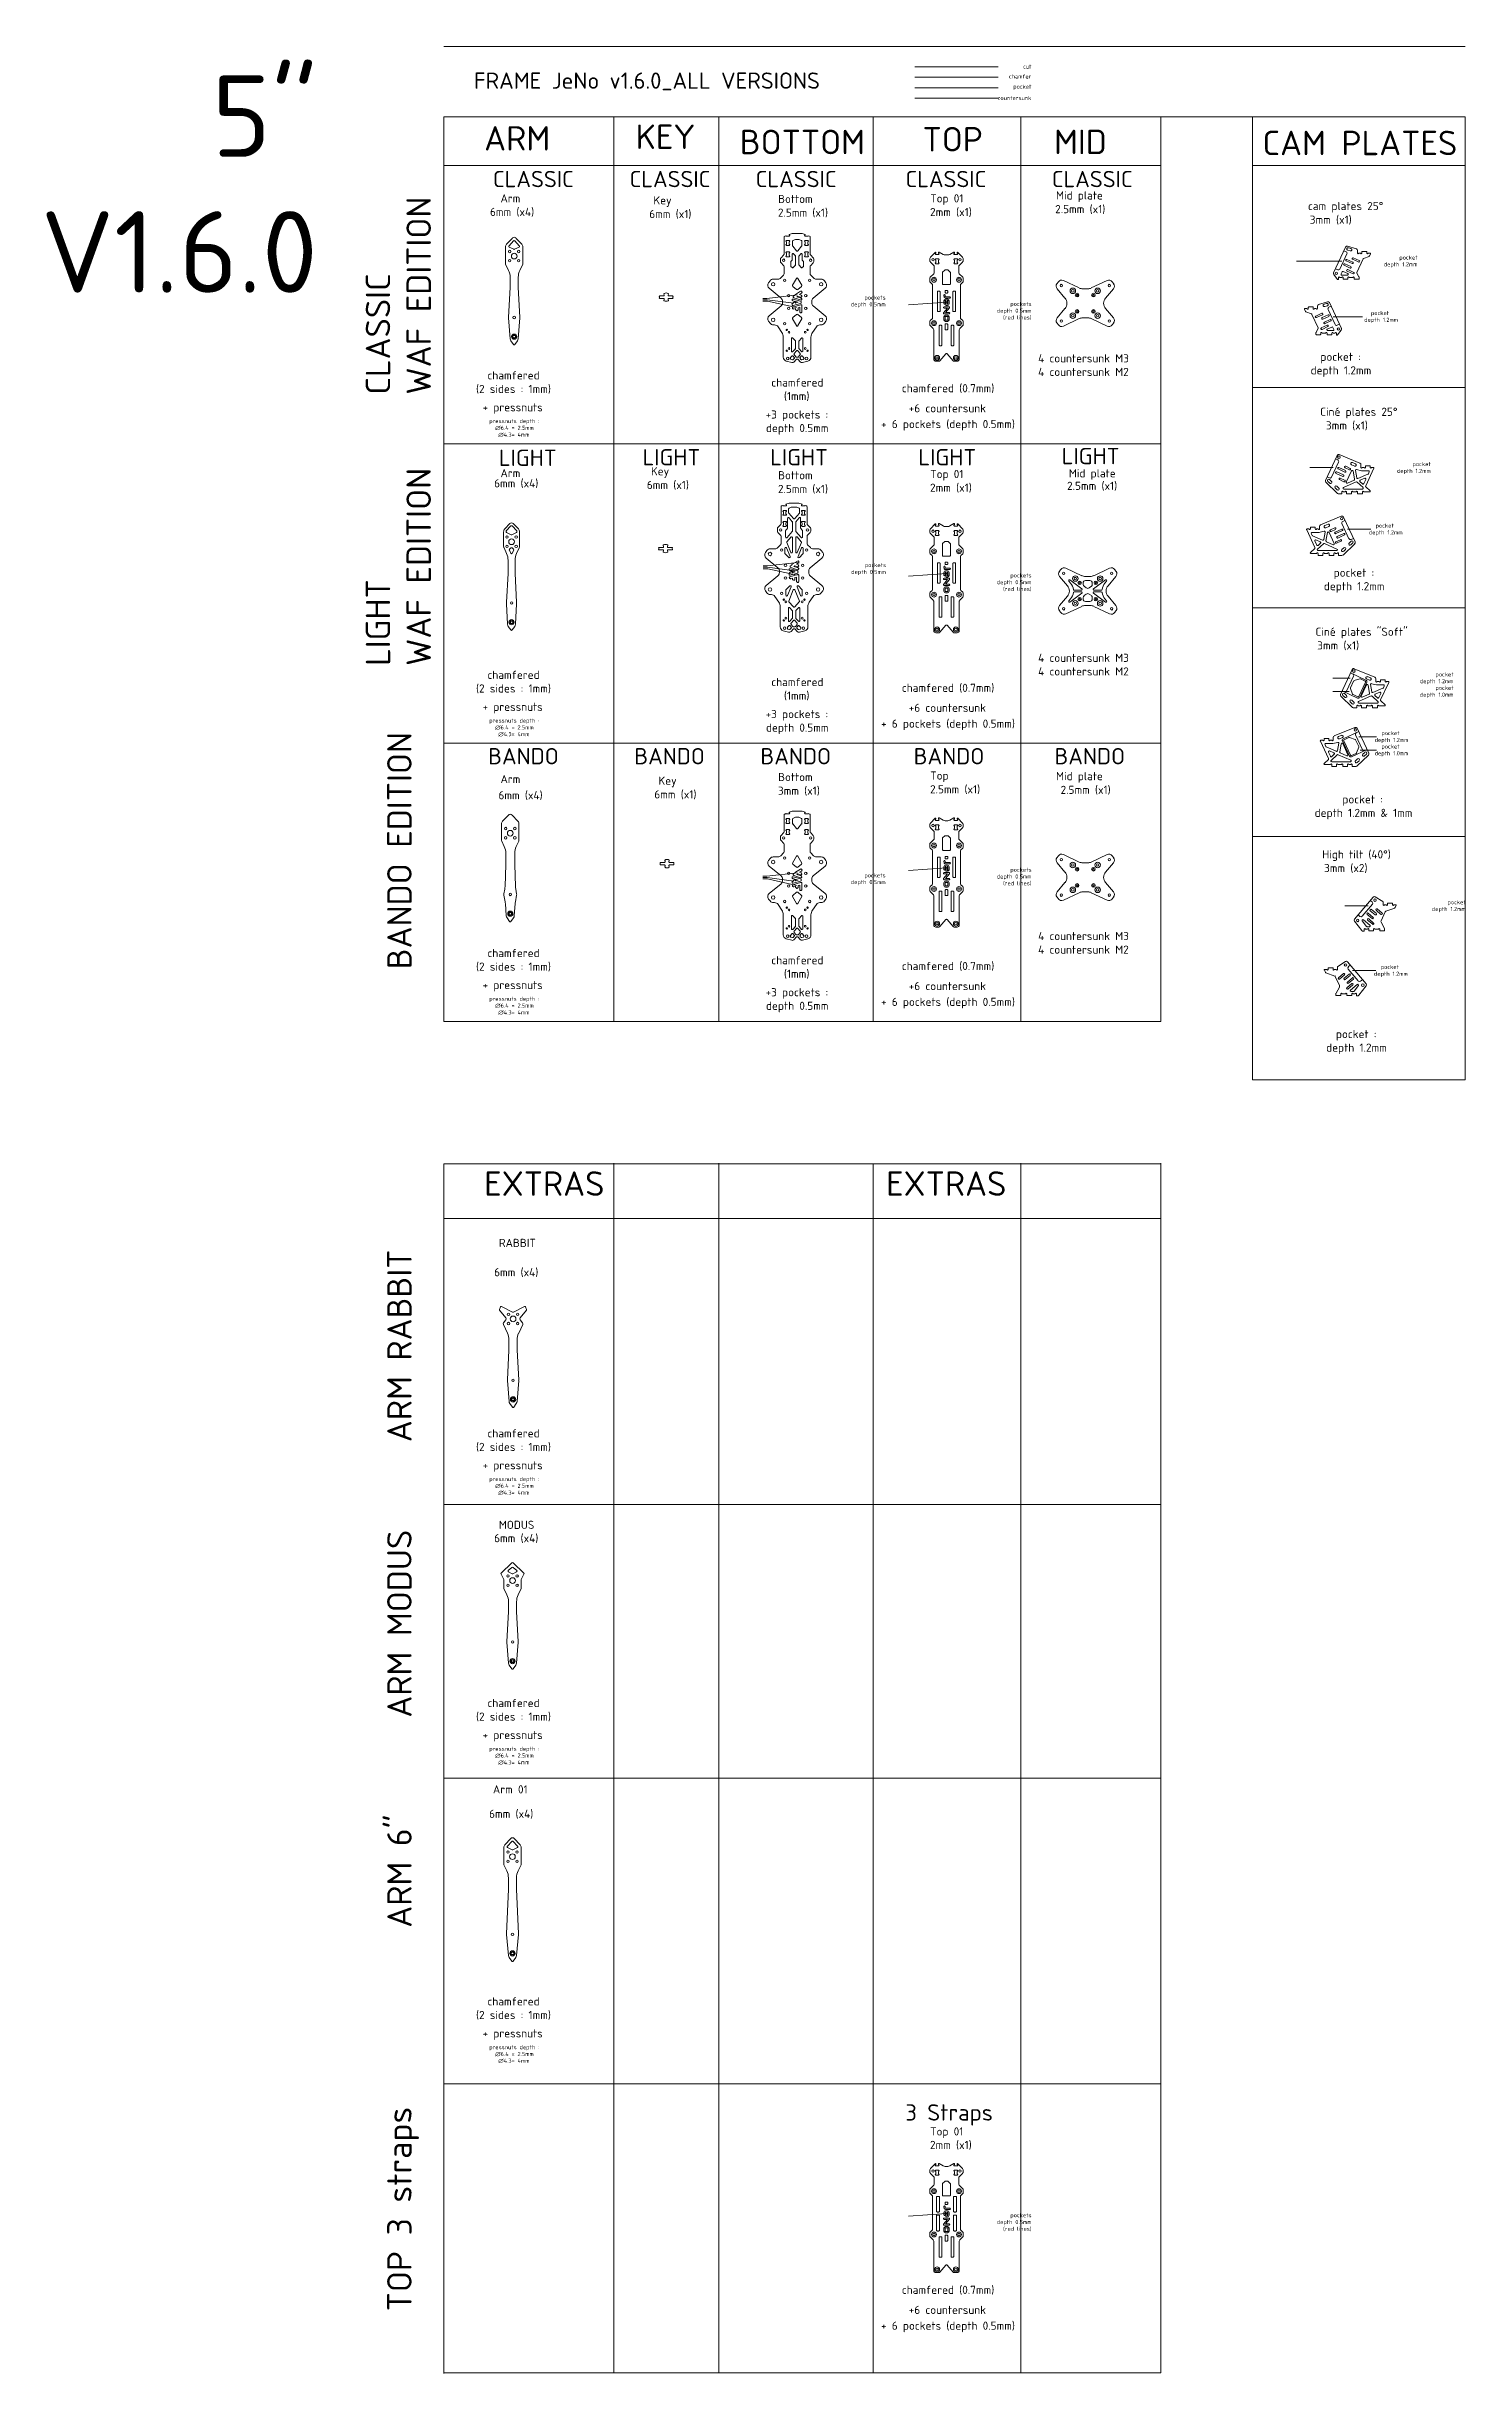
# Model space of a CAD drawing. Header units: millimetres. Extents: x -488 to 1254, y -2368 to 488.
import ezdxf

# ---------------------------------------------------------------- set-up
doc = ezdxf.new("R2010")
doc.units = ezdxf.units.MM
doc.linetypes.add('JIS_09_08', pattern=[10.75, 8, -0.55, 0.55, -0.55, 0.55, -0.55])
doc.layers.get('0').update_dxf_attribs({"lineweight": 5})
for name, color, linetype, lineweight in [('Calque1', 150, 'Continuous', 5), ('Calque1_chamfered', 40, 'Continuous', 5), ('Calque1_countersunk', 90, 'Continuous', 5), ('Calque1_pocket', 10, 'Continuous', 5), ('Calque2', 251, 'Continuous', 5), ('pocket', 1, 'Continuous', 5)]:
    doc.layers.add(name, color=color, linetype=linetype, lineweight=lineweight)
doc.styles.get("Standard").update_dxf_attribs({"font": 'arial.ttf'})

msp = doc.modelspace()

# ---------------------------------------------------------------- texts
at = {"linetype": 'JIS_09_08', "attachment_point": 1}
for s, width, insert, char_height in [('\\pi217.75614;{\\fISOCPEUR|b0|i0|c0|p34;5"\\P\\pi7.75614;V1.6.0}', 327.756, (-502.6, 452.2), 100), ('{\\fISOCPEUR|b0|i0|c0|p34;FRAME JeNo v1.6.0_ALL VERSIONS}', 689.507, (36.9, 455.7), 20), ('{\\fISOCPEUR|b0|i0|c0|p34;ARM}', 327.756, (49.4, 389.9), 30), ('{\\fISOCPEUR|b0|i0|c0|p34;KEY}', 327.756, (235.4, 391.8), 30), ('{\\fISOCPEUR|b0|i0|c0|p34;BOTTOM}', 327.756, (363.2, 385.4), 30), ('{\\fISOCPEUR|b0|i0|c0|p34;TOP}', 327.756, (587.5, 388.8), 30), ('{\\fISOCPEUR|b0|i0|c0|p34;MID}', 327.756, (748.9, 385.5), 30), ('{\\fISOCPEUR|b0|i0|c0|p34;CAM PLATES}', 327.756, (1004.8, 384.2), 30), ('{\\fISOCPEUR|b0|i0|c0|p34;CLASSIC}', 327.756, (60.2, 334.9), 20), ('{\\fISOCPEUR|b0|i0|c0|p34;CLASSIC}', 327.756, (227.9, 334.9), 20), ('{\\fISOCPEUR|b0|i0|c0|p34;CLASSIC}', 327.756, (382.7, 334.9), 20), ('{\\fISOCPEUR|b0|i0|c0|p34;CLASSIC}', 327.756, (566.5, 334.9), 20), ('{\\fISOCPEUR|b0|i0|c0|p34;CLASSIC}', 327.756, (746.1, 334.9), 20), ('{\\fISOCPEUR|b0|i0|c0|p34;6mm (x4)}', 327.756, (56.6, 289.6), 10), ('{\\fISOCPEUR|b0|i0|c0|p34;Arm}', 327.756, (69.5, 306.2), 10), ('{\\fISOCPEUR|b0|i0|c0|p34;6mm (x1)}', 327.756, (252.1, 287), 10), ('{\\fISOCPEUR|b0|i0|c0|p34;Key}', 327.756, (257.2, 303.8), 10), ('{\\fISOCPEUR|b0|i0|c0|p34;2.5mm (x1)}', 327.756, (410, 288.7), 10), ('{\\fISOCPEUR|b0|i0|c0|p34;Bottom}', 327.756, (410.2, 305.5), 10), ('{\\fISOCPEUR|b0|i0|c0|p34;2mm (x1)}', 327.756, (596.7, 289.4), 10), ('{\\fISOCPEUR|b0|i0|c0|p34;Top 01}', 327.756, (596.9, 306.2), 10), ('{\\fISOCPEUR|b0|i0|c0|p34;2.5mm (x1)}', 327.756, (750.3, 293), 10), ('{\\fISOCPEUR|b0|i0|c0|p34;Mid plate}', 327.756, (751.4, 309.8), 10), ('{\\fISOCPEUR|b0|i0|c0|p34;cam plates 25°}', 327.756, (1060.6, 296.8), 10), ('{\\fISOCPEUR|b0|i0|c0|p34;3mm (x1)}', 327.756, (1062.8, 280), 10), ('\\pi140.37807;{\\fISOCPEUR|b0|i0|c0|p34;pocket :\\P\\pi128.37807;depth 1.2mm }', 327.756, (935.4, 111.8), 10), ('{\\fISOCPEUR|b0|i0|c0|p34;Ciné plates 25°}', 327.756, (1075.5, 44.3), 10), ('{\\fISOCPEUR|b0|i0|c0|p34;3mm (x1)}', 327.756, (1082.6, 27.5), 10), ('{\\fISOCPEUR|b0|i0|c0|p34;LIGHT}', 327.756, (67.5, -7.2), 20), ('{\\fISOCPEUR|b0|i0|c0|p34;LIGHT}', 327.756, (243.8, -6.5), 20), ('{\\fISOCPEUR|b0|i0|c0|p34;LIGHT}', 327.756, (400.4, -6.5), 20), ('{\\fISOCPEUR|b0|i0|c0|p34;LIGHT}', 327.756, (582.4, -6.5), 20), ('{\\fISOCPEUR|b0|i0|c0|p34;LIGHT}', 327.756, (758.3, -5.1), 20), ('{\\fISOCPEUR|b0|i0|c0|p34;6mm (x4)}', 327.756, (61.7, -43.5), 10), ('{\\fISOCPEUR|b0|i0|c0|p34;Arm}', 327.756, (69.5, -31), 10), ('{\\fISOCPEUR|b0|i0|c0|p34;6mm (x1)}', 327.756, (249.1, -45.5), 10), ('{\\fISOCPEUR|b0|i0|c0|p34;Key}', 327.756, (254.2, -28.7), 10), ('{\\fISOCPEUR|b0|i0|c0|p34;2.5mm (x1)}', 327.756, (410, -50.4), 10), ('{\\fISOCPEUR|b0|i0|c0|p34;Bottom}', 327.756, (410.2, -33.6), 10), ('{\\fISOCPEUR|b0|i0|c0|p34;2mm (x1)}', 327.756, (596.7, -48.9), 10), ('{\\fISOCPEUR|b0|i0|c0|p34;Top 01}', 327.756, (596.9, -32.1), 10), ('{\\fISOCPEUR|b0|i0|c0|p34;2.5mm (x1)}', 327.756, (764.9, -46.6), 10), ('{\\fISOCPEUR|b0|i0|c0|p34;Mid plate}', 327.756, (767.1, -31.2), 10), ('\\pi140.37807;{\\fISOCPEUR|b0|i0|c0|p34;pocket :\\P\\pi128.37807;depth 1.2mm }', 327.756, (951.7, -153.1), 10), ('{\\fISOCPEUR|b0|i0|c0|p34;Ciné plates "Soft"}', 327.756, (1069.8, -225.7), 10), ('{\\fISOCPEUR|b0|i0|c0|p34;3mm (x1)}', 327.756, (1071.9, -242.5), 10), ('{\\fISOCPEUR|b0|i0|c0|p34;BANDO}', 327.756, (54.3, -373.4), 20), ('{\\fISOCPEUR|b0|i0|c0|p34;BANDO}', 327.756, (233.7, -373.4), 20), ('{\\fISOCPEUR|b0|i0|c0|p34;BANDO}', 327.756, (388.5, -373.4), 20), ('{\\fISOCPEUR|b0|i0|c0|p34;BANDO}', 327.756, (576.6, -373.4), 20), ('{\\fISOCPEUR|b0|i0|c0|p34;BANDO}', 327.756, (749.4, -373.4), 20), ('{\\fISOCPEUR|b0|i0|c0|p34;6mm (x4)}', 327.756, (67, -426.3), 10), ('{\\fISOCPEUR|b0|i0|c0|p34;Arm}', 327.756, (69.5, -406.5), 10), ('{\\fISOCPEUR|b0|i0|c0|p34;6mm (x1)}', 327.756, (258.3, -425.3), 10), ('{\\fISOCPEUR|b0|i0|c0|p34;Key}', 327.756, (263.4, -408.5), 10), ('{\\fISOCPEUR|b0|i0|c0|p34;3mm (x1)}', 327.756, (410, -420.8), 10), ('{\\fISOCPEUR|b0|i0|c0|p34;Bottom}', 327.756, (410.2, -404), 10), ('{\\fISOCPEUR|b0|i0|c0|p34;2.5mm (x1)}', 327.756, (596.7, -419), 10), ('{\\fISOCPEUR|b0|i0|c0|p34;Top }', 327.756, (596.9, -402.2), 10), ('{\\fISOCPEUR|b0|i0|c0|p34;Mid plate}', 327.756, (751.4, -402.9), 10), ('{\\fISOCPEUR|b0|i0|c0|p34;2.5mm (x1)}', 327.756, (756.9, -419.7), 10), ('\\pi140.37807;{\\fISOCPEUR|b0|i0|c0|p34;pocket :\\P\\pi106.37807;depth 1.2mm & 1mm}', 327.756, (962.4, -431.3), 10), ('{\\fISOCPEUR|b0|i0|c0|p34;High tilt (40°)}', 327.756, (1078.1, -498.9), 10), ('{\\fISOCPEUR|b0|i0|c0|p34;3mm (x2)}', 327.756, (1080.3, -515.7), 10), ('\\pi140.37807;{\\fISOCPEUR|b0|i0|c0|p34;pocket :\\P\\pi128.37807;depth 1.2mm }', 327.756, (954.5, -719.4), 10), ('{\\fISOCPEUR|b0|i0|c0|p34;EXTRAS}', 327.756, (49.4, -892.9), 30), ('{\\fISOCPEUR|b0|i0|c0|p34;EXTRAS}', 327.756, (542.7, -892.9), 30), ('{\\fISOCPEUR|b0|i0|c0|p34;RABBIT}', 327.756, (67.5, -975.7), 10), ('{\\fISOCPEUR|b0|i0|c0|p34;6mm (x4)}', 327.756, (61.7, -1011.7), 10), ('{\\fISOCPEUR|b0|i0|c0|p34;6mm (x4)}', 327.756, (61.7, -1338.1), 10), ('{\\fISOCPEUR|b0|i0|c0|p34;MODUS}', 327.756, (67.5, -1321.7), 10), ('{\\fISOCPEUR|b0|i0|c0|p34;Arm 01}', 327.756, (60.2, -1646.4), 10), ('{\\fISOCPEUR|b0|i0|c0|p34;6mm (x4)}', 327.756, (55.5, -1676.4), 10), ('{\\fISOCPEUR|b0|i0|c0|p34;3 Straps}', 327.756, (566.5, -2037.9), 20), ('{\\fISOCPEUR|b0|i0|c0|p34;2mm (x1)}', 327.756, (596.6, -2082.7), 10), ('{\\fISOCPEUR|b0|i0|c0|p34;Top 01}', 327.756, (596.8, -2066.2), 10)]:
    msp.add_mtext_dynamic_manual_height_columns(s, width=width, gutter_width=12.5, heights=[0], dxfattribs=dict(at, insert=insert, char_height=char_height))
at = {"linetype": 'JIS_09_08', "char_height": 30, "attachment_point": 1, "rotation": 90}
for s, insert in [('{\\fISOCPEUR|b0|i0|c0|p34;CLASSIC \\PWAF EDITION}', (-95.9, 60.3)), ('{\\fISOCPEUR|b0|i0|c0|p34;LIGHT \\PWAF EDITION}', (-95.9, -272.6)), ('{\\fISOCPEUR|b0|i0|c0|p34;BANDO EDITION}', (-69.6, -644.9)), ('{\\fISOCPEUR|b0|i0|c0|p34;ARM RABBIT}', (-69.6, -1225.3)), ('{\\fISOCPEUR|b0|i0|c0|p34;ARM MODUS}', (-69.6, -1563.4)), ('{\\fISOCPEUR|b0|i0|c0|p34;ARM 6"}', (-69.6, -1821.2)), ('{\\fISOCPEUR|b0|i0|c0|p34;TOP 3 straps}', (-69.6, -2292))]:
    msp.add_mtext_dynamic_manual_height_columns(s, width=327.756, gutter_width=12.5, heights=[0], dxfattribs=dict(at, insert=insert))
at = {"layer": 'Calque1', "insert": (721.1, 465.5), "char_height": 5, "attachment_point": 3}
msp.add_mtext_dynamic_manual_height_columns('{\\fISOCPEUR|b0|i0|c0|p34;cut}', width=327.756, gutter_width=12.5, heights=[0], dxfattribs=at)
at = {"layer": 'Calque1_chamfered'}
for s, insert, char_height, attachment_point in [('{\\fISOCPEUR|b0|i0|c0|p34;chamfer}', (721.1, 453.3), 5, 3), ('\\pi133.87807;{\\fISOCPEUR|b0|i0|c0|p34;chamfered\\P\\pi119.87807;(2 sides : 1mm)}', (-80.4, 89), 10, 1), ('\\pi133.87807;{\\fISOCPEUR|b0|i0|c0|p34;chamfered \\P\\pi149.37807;(1mm)}', (268, 80.2), 10, 1), ('\\pi109.37807;{\\fISOCPEUR|b0|i0|c0|p34;chamfered (0.7mm)}', (452.7, 73.2), 10, 1), ('\\pi133.87807;{\\fISOCPEUR|b0|i0|c0|p34;chamfered\\P\\pi119.87807;(2 sides : 1mm)}', (-80.4, -278.6), 10, 1), ('\\pi133.87807;{\\fISOCPEUR|b0|i0|c0|p34;chamfered \\P\\pi149.37807;(1mm)}', (268, -287.4), 10, 1), ('\\pi109.37807;{\\fISOCPEUR|b0|i0|c0|p34;chamfered (0.7mm)}', (452.7, -294.5), 10, 1), ('\\pi133.87807;{\\fISOCPEUR|b0|i0|c0|p34;chamfered\\P\\pi119.87807;(2 sides : 1mm)}', (-80.4, -620), 10, 1), ('\\pi133.87807;{\\fISOCPEUR|b0|i0|c0|p34;chamfered \\P\\pi149.37807;(1mm)}', (268, -628.8), 10, 1), ('\\pi109.37807;{\\fISOCPEUR|b0|i0|c0|p34;chamfered (0.7mm)}', (452.7, -635.9), 10, 1), ('\\pi133.87807;{\\fISOCPEUR|b0|i0|c0|p34;chamfered\\P\\pi119.87807;(2 sides : 1mm)}', (-80.4, -1209.4), 10, 1), ('\\pi133.87807;{\\fISOCPEUR|b0|i0|c0|p34;chamfered\\P\\pi119.87807;(2 sides : 1mm)}', (-80.4, -1540.4), 10, 1), ('\\pi133.87807;{\\fISOCPEUR|b0|i0|c0|p34;chamfered\\P\\pi119.87807;(2 sides : 1mm)}', (-80.4, -1906.6), 10, 1), ('\\pi109.37807;{\\fISOCPEUR|b0|i0|c0|p34;chamfered (0.7mm)}', (452.7, -2260.6), 10, 1)]:
    msp.add_mtext_dynamic_manual_height_columns(s, width=327.756, gutter_width=12.5, heights=[0], dxfattribs=dict(at, insert=insert, char_height=char_height, attachment_point=attachment_point))
at = {"layer": 'Calque1_countersunk'}
for s, insert, char_height, attachment_point in [('{\\fISOCPEUR|b0|i0|c0|p34;countersunk}', (721.1, 426.9), 5, 3), ('\\pi109.87807;{\\fISOCPEUR|b0|i0|c0|p34;4 countersunk M3\\P4 countersunk M2}', (619.5, 109.9), 10, 1), ('\\pi117.87807;{\\fISOCPEUR|b0|i0|c0|p34;+6 countersunk}', (452.7, 48.6), 10, 1), ('\\pi109.87807;{\\fISOCPEUR|b0|i0|c0|p34;4 countersunk M3\\P4 countersunk M2}', (619.5, -257.7), 10, 1), ('\\pi117.87807;{\\fISOCPEUR|b0|i0|c0|p34;+6 countersunk}', (452.7, -319), 10, 1), ('\\pi109.87807;{\\fISOCPEUR|b0|i0|c0|p34;4 countersunk M3\\P4 countersunk M2}', (619.5, -599.1), 10, 1), ('\\pi117.87807;{\\fISOCPEUR|b0|i0|c0|p34;+6 countersunk}', (452.7, -660.5), 10, 1), ('\\pi117.87807;{\\fISOCPEUR|b0|i0|c0|p34;+6 countersunk}', (452.7, -2285.2), 10, 1)]:
    msp.add_mtext_dynamic_manual_height_columns(s, width=327.756, gutter_width=12.5, heights=[0], dxfattribs=dict(at, insert=insert, char_height=char_height, attachment_point=attachment_point))
at = {"layer": 'Calque1_pocket'}
for s, width, insert, char_height, attachment_point in [('{\\fISOCPEUR|b0|i0|c0|p34;pocket}', 327.756, (721.1, 440.9), 5, 3), ('{\\fISOCPEUR|b0|i0|c0|p34;pockets \\Pdepth 0.5mm }', 327.756, (542.2, 182), 5, 3), ('{\\fISOCPEUR|b0|i0|c0|p34;pockets \\Pdepth 0.5mm\\P(red lines) }', 327.756, (721.3, 174.2), 5, 3), ('\\pi127.87807;{\\fISOCPEUR|b0|i0|c0|p34;+ pressnuts}', 327.756, (-80.4, 49.8), 10, 1), ('\\pi36.45843;{\\fISOCPEUR|b0|i0|c0|p34;pressnuts depth : \\P\\pi43.70843;∅6.4 = 2.5mm\\P\\pi47.45843;∅4.3= 4mm}', 126.917, (19.2, 30.4), 5, 1), ('\\pi163.87807;{\\fISOCPEUR|b0|i0|c0|p34;\\P\\pi126.87807;+3 pockets :\\P\\pi127.37807;depth 0.5mm }', 327.756, (268, 57.6), 10, 1), ('\\pi83.87807;{\\fISOCPEUR|b0|i0|c0|p34;+ 6 pockets (depth 0.5mm)}', 327.756, (452.7, 29.2), 10, 1), ('{\\fISOCPEUR|b0|i0|c0|p34;pockets \\Pdepth 0.5mm }', 327.756, (542.7, -146.4), 5, 3), ('{\\fISOCPEUR|b0|i0|c0|p34;pockets \\Pdepth 0.5mm\\P(red lines) }', 327.756, (721.3, -159), 5, 3), ('\\pi127.87807;{\\fISOCPEUR|b0|i0|c0|p34;+ pressnuts}', 327.756, (-80.4, -317.8), 10, 1), ('\\pi36.45843;{\\fISOCPEUR|b0|i0|c0|p34;pressnuts depth : \\P\\pi43.70843;∅6.4 = 2.5mm\\P\\pi47.45843;∅4.3= 4mm}', 126.917, (19.2, -337.2), 5, 1), ('\\pi163.87807;{\\fISOCPEUR|b0|i0|c0|p34;\\P\\pi126.87807;+3 pockets :\\P\\pi127.37807;depth 0.5mm }', 327.756, (268, -310), 10, 1), ('\\pi83.87807;{\\fISOCPEUR|b0|i0|c0|p34;+ 6 pockets (depth 0.5mm)}', 327.756, (452.7, -338.4), 10, 1), ('{\\fISOCPEUR|b0|i0|c0|p34;pockets \\Pdepth 0.5mm }', 327.756, (542.2, -527.1), 5, 3), ('{\\fISOCPEUR|b0|i0|c0|p34;pockets \\Pdepth 0.5mm\\P(red lines) }', 327.756, (721.3, -520.2), 5, 3), ('\\pi127.87807;{\\fISOCPEUR|b0|i0|c0|p34;+ pressnuts}', 327.756, (-80.4, -659.2), 10, 1), ('\\pi36.45843;{\\fISOCPEUR|b0|i0|c0|p34;pressnuts depth : \\P\\pi43.70843;∅6.4 = 2.5mm\\P\\pi47.45843;∅4.3= 4mm}', 126.917, (19.2, -678.6), 5, 1), ('\\pi163.87807;{\\fISOCPEUR|b0|i0|c0|p34;\\P\\pi126.87807;+3 pockets :\\P\\pi127.37807;depth 0.5mm }', 327.756, (268, -651.4), 10, 1), ('\\pi83.87807;{\\fISOCPEUR|b0|i0|c0|p34;+ 6 pockets (depth 0.5mm)}', 327.756, (452.7, -679.9), 10, 1), ('\\pi127.87807;{\\fISOCPEUR|b0|i0|c0|p34;+ pressnuts}', 327.756, (-80.4, -1248.6), 10, 1), ('\\pi36.45843;{\\fISOCPEUR|b0|i0|c0|p34;pressnuts depth : \\P\\pi43.70843;∅6.4 = 2.5mm\\P\\pi47.45843;∅4.3= 4mm}', 126.917, (19.2, -1268), 5, 1), ('\\pi127.87807;{\\fISOCPEUR|b0|i0|c0|p34;+ pressnuts}', 327.756, (-80.4, -1579.6), 10, 1), ('\\pi36.45843;{\\fISOCPEUR|b0|i0|c0|p34;pressnuts depth : \\P\\pi43.70843;∅6.4 = 2.5mm\\P\\pi47.45843;∅4.3= 4mm}', 126.917, (19.2, -1599), 5, 1), ('\\pi127.87807;{\\fISOCPEUR|b0|i0|c0|p34;+ pressnuts}', 327.756, (-80.4, -1945.8), 10, 1), ('\\pi36.45843;{\\fISOCPEUR|b0|i0|c0|p34;pressnuts depth : \\P\\pi43.70843;∅6.4 = 2.5mm\\P\\pi47.45843;∅4.3= 4mm}', 126.917, (19.2, -1965.3), 5, 1), ('{\\fISOCPEUR|b0|i0|c0|p34;pockets \\Pdepth 0.5mm\\P(red lines) }', 327.756, (721.3, -2171.5), 5, 3), ('\\pi83.87807;{\\fISOCPEUR|b0|i0|c0|p34;+ 6 pockets (depth 0.5mm)}', 327.756, (452.7, -2304.6), 10, 1)]:
    msp.add_mtext_dynamic_manual_height_columns(s, width=width, gutter_width=12.5, heights=[0], dxfattribs=dict(at, insert=insert, char_height=char_height, attachment_point=attachment_point))
at = {"layer": 'pocket', "char_height": 5}
for s, insert, attachment_point in [('{\\fISOCPEUR|b0|i0|c0|p34;pocket \\Pdepth 1.2mm }', (1195, 231.1), 3), ('\\pi154.37807;{\\fISOCPEUR|b0|i0|c0|p34;pocket \\P\\pi146.12807;depth 1.2mm }', (983.5, 163), 1), ('{\\fISOCPEUR|b0|i0|c0|p34;pocket \\Pdepth 1.2mm }', (1211.2, -22.4), 3), ('\\pi154.37807;{\\fISOCPEUR|b0|i0|c0|p34;pocket \\P\\pi146.12807;depth 1.2mm }', (989.2, -97.9), 1), ('{\\fISOCPEUR|b0|i0|c0|p34;pocket \\Pdepth 1.2mm }', (1239.3, -280.5), 3), ('{\\fISOCPEUR|b0|i0|c0|p34;pocket \\Pdepth 1.0mm }', (1239.3, -297), 3), ('\\pi154.37807;{\\fISOCPEUR|b0|i0|c0|p34;pocket \\P\\pi146.12807;depth 1.2mm }', (996.3, -352.6), 1), ('\\pi154.37807;{\\fISOCPEUR|b0|i0|c0|p34;pocket \\P\\pi146.12807;depth 1.0mm }', (996.3, -369), 1), ('{\\fISOCPEUR|b0|i0|c0|p34;pocket \\Pdepth 1.2mm }', (1254.1, -560.1), 3), ('\\pi154.37807;{\\fISOCPEUR|b0|i0|c0|p34;pocket \\P\\pi146.12807;depth 1.2mm }', (995.5, -639.5), 1)]:
    msp.add_mtext_dynamic_manual_height_columns(s, width=327.756, gutter_width=12.5, heights=[0], dxfattribs=dict(at, insert=insert, attachment_point=attachment_point))

# ---------------------------------------------------------------- linework, layer by layer
at = {"layer": 'Calque1'}
for p, q in [((578.2, 462.8), (680.5, 462.8)), ((75.5, 241.5), (75.5, 221.8)), ((84.1, 252.5), (76.9, 244.9)), ((85.6, 249), (80, 243.1)), ((80.3, 241.5), (85.8, 238.7)), ((92.3, 241.5), (86.7, 238.7)), ((87, 249), (92.6, 243.1)), ((88.5, 252.5), (95.7, 244.9)), ((97, 241.5), (97, 221.8)), ((427.6, 226), (427.6, 232.8)), ((427.9, 243.1), (427.9, 248.4)), ((432.9, 236.9), (428.1, 242.4)), ((428.5, 249.3), (431.6, 250.6)), ((429, 233.3), (431.4, 230.6)), ((431.6, 230), (431.6, 220)), ((432, 250.7), (433.6, 250.7)), ((435.2, 250.7), (433.6, 250.7)), ((434.4, 236.9), (439.1, 242.4)), ((438.8, 249.3), (435.6, 250.6)), ((435.6, 230), (435.6, 220)), ((438.2, 233.3), (435.9, 230.6)), ((439.4, 243.1), (439.4, 248.4)), ((439.6, 226), (439.6, 232.8)), ((1092, 209.7), (1106.8, 241.5)), ((1109.2, 242.5), (1120, 239.2)), ((1109.3, 237.6), (1112.5, 236.6)), ((1110.2, 240.5), (1113.4, 239.5)), ((1121.4, 234), (1121.4, 237.3)), ((1123, 234), (1125.2, 234)), ((1126.8, 234), (1126.8, 235.5)), ((1127.3, 236), (1132.2, 236)), ((1128.9, 227.5), (1135.5, 229.9)), ((1132.7, 234), (1132.7, 235.5)), ((1134.3, 234), (1137, 234)), ((1136.1, 230.4), (1137.4, 233.3)), ((75.8, 220.5), (79.4, 212.8)), ((81.3, 192.2), (81.3, 204.4)), ((91.3, 192.2), (91.3, 204.4)), ((96.8, 220.5), (93.2, 212.8)), ((425.8, 223.3), (425.8, 218.2)), ((426, 223.8), (427.4, 225.5)), ((426, 217.7), (427.5, 216.2)), ((428, 194.5), (432.7, 203)), ((431.4, 219.4), (428.7, 216.2)), ((439.2, 194.5), (434.5, 203)), ((435.9, 219.4), (438.6, 216.2)), ((441.2, 217.7), (439.7, 216.2)), ((441.3, 223.8), (439.8, 225.5)), ((441.5, 223.3), (441.5, 218.2)), ((779.9, 191.2), (760.4, 200.5)), ((794.6, 191.2), (814.1, 200.5)), ((1096.8, 201.7), (1092.2, 207.7)), ((1097.2, 201.5), (1097.6, 201.5)), ((1098.1, 202), (1098.1, 204)), ((1099.7, 204), (1102.1, 204)), ((1101.4, 208.4), (1102.6, 211)), ((1102.3, 207), (1109, 207)), ((1103.7, 202.5), (1103.7, 204)), ((1103.9, 211.5), (1109.4, 208.9)), ((1104.2, 202), (1109.2, 202)), ((1104.9, 219.1), (1112.2, 215.7)), ((1105.7, 220.9), (1113, 217.5)), ((1107.4, 224.5), (1114.7, 221.1)), ((1108.3, 226.3), (1115.5, 222.9)), ((1108.6, 211.9), (1115.9, 208.6)), ((1109.5, 213.7), (1116.7, 210.4)), ((1109.7, 202.5), (1109.7, 204)), ((1111.3, 204), (1115.7, 204)), ((1115.4, 226.4), (1122.6, 223.1)), ((1116.2, 228.2), (1123.5, 224.9)), ((1117.3, 202.5), (1117.3, 204)), ((1117.8, 202), (1122.8, 202)), ((1120.6, 210.4), (1128.3, 227)), ((1123.2, 204.9), (1120.6, 209.5)), ((1123.3, 202.5), (1123.3, 204.5)), ((79.4, 155.4), (81.3, 191.9)), ((93.2, 155.4), (91.3, 191.9)), ((269.5, 181.4), (264.9, 181.5)), ((269.5, 178.5), (264.9, 178.4)), ((270.5, 182.7), (270.1, 183.8)), ((270.5, 177.2), (270.1, 176)), ((275.2, 182.7), (275.6, 183.8)), ((275.2, 177.2), (275.6, 176)), ((276.2, 181.4), (280.8, 181.5)), ((276.2, 178.5), (280.8, 178.4)), ((433, 189.3), (428.2, 193.2)), ((434.3, 189.3), (439, 193.2)), ((752.4, 196.5), (754.2, 198.9)), ((752.6, 190.2), (762.3, 178.9)), ((787.2, 190.2), (784.2, 190.2)), ((787.2, 190.2), (790.3, 190.2)), ((821.8, 190.2), (812.1, 178.9)), ((822.1, 196.5), (820.3, 198.9)), ((1084.5, 174.4), (1073.7, 171)), ((1083.5, 172.3), (1080.3, 171.4)), ((1101.7, 141.6), (1086.9, 173.3)), ((81.4, 128.9), (79.4, 154.7)), ((91.1, 128.9), (93.2, 154.7)), ((428, 153.5), (432.7, 145)), ((433, 158.7), (428.2, 154.8)), ((434.3, 158.7), (439, 154.8)), ((439.2, 153.5), (434.5, 145)), ((752.4, 148.3), (754.2, 145.9)), ((762.3, 165.9), (752.6, 154.6)), ((760.4, 144.3), (779.9, 153.6)), ((784.2, 154.6), (787.2, 154.6)), ((790.3, 154.6), (787.2, 154.6)), ((814.1, 144.3), (794.6, 153.6)), ((812.1, 165.9), (821.8, 154.6)), ((822.1, 148.3), (820.3, 145.9)), ((1057.6, 162.3), (1056.2, 165.2)), ((1059.3, 165.9), (1056.7, 165.9)), ((1064.8, 159.4), (1058.1, 161.8)), ((1060.9, 165.9), (1060.9, 167.4)), ((1066.4, 167.9), (1061.4, 167.9)), ((1073.1, 142.3), (1065.4, 158.8)), ((1066.9, 165.9), (1066.9, 167.4)), ((1070.7, 165.9), (1068.5, 165.9)), ((1077.4, 160.1), (1070.2, 156.7)), ((1078.3, 158.3), (1071, 154.9)), ((1072.3, 165.9), (1072.3, 169.1)), ((1084.2, 145.6), (1076.9, 142.2)), ((1085, 143.8), (1077.8, 140.4)), ((1085.4, 158.2), (1078.1, 154.8)), ((1086.2, 156.4), (1079, 153)), ((1087.9, 152.7), (1080.7, 149.4)), ((1084.4, 169.5), (1081.2, 168.5)), ((1088.8, 150.9), (1081.5, 147.5)), ((1089.8, 143.3), (1084.3, 140.8)), ((1092.3, 140.3), (1091.1, 142.9)), ((85.5, 121.9), (82.3, 126.4)), ((87.1, 121.9), (90.3, 126.4)), ((426.6, 113.8), (426.6, 129.1)), ((428.4, 129.7), (431.4, 126.4)), ((431.4, 116.7), (428.4, 113.2)), ((431.6, 125.8), (431.6, 117.3)), ((435.6, 125.8), (435.6, 117.3)), ((438.9, 129.7), (435.9, 126.4)), ((435.9, 116.7), (438.9, 113.2)), ((440.6, 113.8), (440.6, 129.1)), ((1070.4, 134.4), (1070.4, 136.3)), ((1070.5, 136.8), (1073.1, 141.4)), ((1075.8, 133.9), (1070.9, 133.9)), ((1076.3, 134.4), (1076.3, 135.9)), ((1082.4, 135.9), (1077.9, 135.9)), ((1084, 134.4), (1084, 135.9)), ((1089.4, 133.9), (1084.5, 133.9)), ((1091.4, 138.9), (1084.7, 138.9)), ((1089.9, 134.4), (1089.9, 135.9)), ((1094, 135.9), (1091.5, 135.9)), ((1095.6, 133.9), (1095.6, 135.9)), ((1096.4, 133.4), (1096.1, 133.4)), ((1096.8, 133.6), (1101.4, 139.5)), ((425.4, 104.3), (425.4, 105.1)), ((427.2, 107.6), (425.6, 105.7)), ((427.9, 102.9), (426.2, 103.3)), ((428.8, 107.6), (430.1, 106)), ((430.1, 104.7), (428.9, 103.3)), ((432.9, 114.2), (429.9, 110.7)), ((429.9, 109.4), (432.1, 106.8)), ((433.6, 106.4), (432.8, 106.4)), ((433.6, 106.4), (434.4, 106.4)), ((434.4, 114.2), (437.4, 110.7)), ((437.4, 109.4), (435.2, 106.8)), ((438.5, 107.6), (437.1, 106)), ((437.1, 104.7), (438.3, 103.3)), ((439.3, 102.9), (441, 103.3)), ((440, 107.6), (441.6, 105.7)), ((441.8, 104.3), (441.8, 105.1)), ((1082.1, -45), (1096.4, -14.3)), ((1099, -13.3), (1124.4, -23.9)), ((1106.9, -27.6), (1112.4, -30.2)), ((1117.9, -27.5), (1114.1, -25.9)), ((1119, -24.7), (1115.2, -23.1)), ((1125.6, -29), (1125.6, -25.8)), ((1131, -29), (1131, -27.5)), ((1131.5, -27), (1136.4, -27)), ((1136.9, -29), (1136.9, -27.5)), ((1082.5, -47.3), (1096.8, -60.9)), ((1084.9, -46.1), (1087.3, -48.4)), ((1086.9, -43.9), (1089.3, -46.3)), ((1093.9, -54.2), (1096.3, -56.5)), ((1095, -36.4), (1103.2, -40.2)), ((1095.9, -34.5), (1104, -38.3)), ((1096, -52), (1098.4, -54.3)), ((1097.6, -30.9), (1105.7, -34.7)), ((1098.4, -29.1), (1106.6, -32.9)), ((1099.3, -43.9), (1104.7, -46.5)), ((1100.2, -42.1), (1105.6, -44.7)), ((1119.7, -46.9), (1104.2, -53.6)), ((1127.5, -55.6), (1104.6, -55.6)), ((1106.1, -29.4), (1111.5, -32)), ((1107.6, -47), (1114, -33.2)), ((1117.2, -44.7), (1108.9, -48.3)), ((1117.7, -43.6), (1115.9, -33.4)), ((1120.5, -41.9), (1118.9, -32.9)), ((1126.3, -33.2), (1120.1, -31.7)), ((1128.2, -53.8), (1120.8, -47.1)), ((1134.2, -37.3), (1121.9, -42.7)), ((1127.5, -49.1), (1124.4, -46.4)), ((1130.2, -42.3), (1124.7, -44.7)), ((1126.5, -33.2), (1134.8, -33.2)), ((1127.2, -29), (1129.4, -29)), ((1129.1, -48.8), (1131.5, -43.7)), ((1131.4, -51.7), (1141.4, -30.1)), ((1136.9, -57.8), (1131.6, -52.9)), ((1134.7, -36.8), (1135.7, -34.6)), ((1138.5, -29), (1140.7, -29)), ((423.1, -84.3), (423.1, -80)), ((429.1, -91.7), (423.3, -85)), ((423.7, -79.1), (426.4, -77.9)), ((426.8, -77.9), (429.8, -77.9)), ((432.8, -77.9), (429.8, -77.9)), ((430.6, -91.7), (436.3, -85)), ((436, -79.1), (433.2, -77.9)), ((436.6, -84.3), (436.6, -80)), ((1098.2, -61.5), (1101.8, -61.5)), ((1102.3, -61), (1102.3, -59)), ((1103.9, -59), (1106.4, -59)), ((1108, -61), (1108, -59)), ((1108.5, -61.5), (1113.4, -61.5)), ((1113.9, -61), (1113.9, -59)), ((1115.5, -59), (1119.9, -59)), ((1121.5, -61), (1121.5, -59)), ((1122, -61.5), (1127, -61.5)), ((1127.5, -61), (1127.5, -59)), ((1129.1, -59), (1136.2, -59)), ((73.3, -108), (73.3, -125.7)), ((80.9, -97.9), (74.7, -104.5)), ((76.4, -107.5), (76.4, -108)), ((82.3, -100.8), (76.6, -106.8)), ((76.9, -108.9), (82.6, -111.8)), ((89.2, -108.9), (83.5, -111.8)), ((83.8, -100.8), (89.5, -106.8)), ((85.2, -97.9), (91.4, -104.5)), ((89.7, -107.5), (89.7, -108)), ((92.8, -108), (92.8, -125.7)), ((419.5, -106.6), (419.5, -114.3)), ((419.7, -105.9), (421.6, -103.8)), ((427.6, -107.6), (421.2, -114.9)), ((421.8, -103.1), (421.8, -91.6)), ((423.6, -90.9), (427.6, -95.6)), ((427.8, -96.2), (427.8, -106.9)), ((431.8, -96.2), (431.8, -106.9)), ((436.1, -90.9), (432.1, -95.6)), ((432.1, -107.6), (438.4, -114.9)), ((437.8, -103.1), (437.8, -91.6)), ((439.9, -105.9), (438.1, -103.8)), ((440.2, -106.6), (440.2, -114.3)), ((1069.1, -127.3), (1059, -105.7)), ((1061.9, -104.5), (1059.7, -104.5)), ((1063.5, -104.5), (1063.5, -103)), ((1069, -102.5), (1064, -102.5)), ((1065.8, -112.4), (1064.7, -110.2)), ((1073.9, -108.8), (1065.7, -108.8)), ((1066.3, -112.9), (1078.6, -118.2)), ((1069.5, -104.5), (1069.5, -103)), ((1073.2, -104.5), (1071.1, -104.5)), ((1074.1, -108.7), (1080.3, -107.3)), ((1074.8, -104.5), (1074.8, -101.3)), ((1101.4, -88.9), (1076.1, -99.5)), ((1079.9, -117.5), (1081.6, -108.4)), ((1081.4, -100.3), (1085.2, -98.7)), ((1082.6, -103), (1086.3, -101.4)), ((1082.7, -119.2), (1084.5, -109)), ((1092.8, -122.5), (1086.4, -108.7)), ((1093.5, -103.2), (1088.1, -105.7)), ((1094.4, -105), (1088.9, -107.5)), ((1102, -104.7), (1093.9, -108.5)), ((1102.9, -106.5), (1094.7, -110.3)), ((1104.6, -110.1), (1096.4, -113.9)), ((1105.4, -111.9), (1097.3, -115.7)), ((1118.3, -120.5), (1104, -89.9)), ((73.8, -127.8), (76.9, -134.5)), ((80.4, -130.6), (82.1, -134.4)), ((80.6, -129.5), (82.3, -127.8)), ((85.5, -129.5), (83.8, -127.8)), ((85.7, -130.6), (84, -134.4)), ((92.3, -127.8), (89.2, -134.5)), ((268.7, -127.2), (264.1, -127.1)), ((268.7, -130.1), (264.1, -130.2)), ((269.7, -125.9), (269.3, -124.8)), ((269.7, -131.4), (269.3, -132.6)), ((274.4, -125.9), (274.8, -124.8)), ((274.4, -131.4), (274.8, -132.6)), ((275.4, -127.2), (279.9, -127.1)), ((275.4, -130.1), (279.9, -130.2)), ((418.6, -134.3), (418.6, -128.1)), ((418.9, -135), (423.3, -139.5)), ((420.5, -127.7), (424.9, -138.4)), ((420.9, -121.2), (425.9, -133.4)), ((421.1, -120.3), (426.1, -114.4)), ((427.8, -115.1), (427.8, -133)), ((431.8, -115.1), (431.8, -133)), ((438.6, -120.3), (433.6, -114.4)), ((438.8, -121.2), (433.7, -133.4)), ((439.1, -127.7), (434.7, -138.4)), ((440.7, -135), (436.4, -139.5)), ((441, -134.3), (441, -128.1)), ((1063.5, -133.3), (1068.8, -128.5)), ((1071.3, -134.5), (1064.2, -134.5)), ((1071.4, -124.4), (1069, -119.2)), ((1070.3, -117.9), (1075.7, -120.3)), ((1072.3, -129.4), (1079.7, -122.6)), ((1072.9, -124.7), (1076, -121.9)), ((1072.9, -136.5), (1072.9, -134.5)), ((1073, -131.1), (1095.8, -131.1)), ((1078.4, -137), (1073.4, -137)), ((1078.9, -136.5), (1078.9, -134.5)), ((1084.9, -134.5), (1080.5, -134.5)), ((1080.7, -122.4), (1096.2, -129.2)), ((1083.3, -120.3), (1091.5, -123.9)), ((1086.5, -136.5), (1086.5, -134.5)), ((1092, -137), (1087, -137)), ((1092.5, -136.5), (1092.5, -134.5)), ((1096.5, -134.5), (1094.1, -134.5)), ((1100.3, -117.7), (1094.8, -120.2)), ((1101.1, -119.5), (1095.7, -122)), ((1098.1, -136.5), (1098.1, -134.5)), ((1102.3, -137), (1098.6, -137)), ((1104.5, -127.6), (1102, -129.9)), ((1117.9, -122.8), (1103.6, -136.5)), ((1106.5, -129.7), (1104.1, -132)), ((1113.5, -119.5), (1111.1, -121.8)), ((1115.6, -121.7), (1113.2, -124)), ((76.9, -194.4), (78.8, -159)), ((78.8, -157.9), (78.8, -143)), ((87.3, -157.9), (87.3, -143)), ((89.2, -194.4), (87.3, -159)), ((755.4, -156.6), (757.2, -154.2)), ((755.7, -162.8), (765.4, -174.2)), ((782.9, -161.9), (763.4, -152.6)), ((767.1, -168.5), (769.2, -170.9)), ((768.4, -167), (783.1, -177.9)), ((784.6, -170.8), (784.6, -172.5)), ((790.3, -162.8), (787.2, -162.8)), ((790.3, -167.8), (787.6, -167.8)), ((790.3, -162.8), (793.3, -162.8)), ((790.3, -167.8), (792.9, -167.8)), ((795.9, -170.8), (795.9, -172.5)), ((812.1, -167), (797.4, -177.9)), ((797.6, -161.9), (817.1, -152.6)), ((813.4, -168.5), (811.4, -170.9)), ((824.9, -162.8), (815.2, -174.2)), ((825.1, -156.6), (823.3, -154.2)), ((78.2, -221.4), (76.9, -196.5)), ((87.9, -221.4), (89.2, -196.5)), ((419.8, -179.7), (419.8, -185.9)), ((420.1, -179), (424.5, -174.5)), ((421.7, -186.3), (426.1, -175.6)), ((423.3, -193), (428.9, -179.4)), ((423.5, -194.1), (429.1, -200.2)), ((436.2, -194.1), (430.6, -200.2)), ((436.3, -193), (430.7, -179.4)), ((437.9, -186.3), (433.5, -175.6)), ((439.5, -179), (435.2, -174.5)), ((439.8, -179.7), (439.8, -185.9)), ((765.4, -187.2), (755.7, -198.5)), ((763.4, -208.7), (782.9, -199.5)), ((767.1, -192.9), (769.2, -190.4)), ((768.4, -194.3), (783.1, -183.5)), ((773.6, -179.7), (782.5, -179.7)), ((773.6, -181.7), (782.5, -181.7)), ((784.6, -190.5), (784.6, -188.9)), ((785.8, -174.9), (788.5, -176.9)), ((785.8, -186.4), (788.5, -184.5)), ((787.2, -198.5), (790.3, -198.5)), ((790.3, -193.5), (787.6, -193.5)), ((790.3, -193.5), (792.9, -193.5)), ((793.3, -198.5), (790.3, -198.5)), ((794.7, -174.9), (792, -176.9)), ((794.7, -186.4), (792, -184.5)), ((795.9, -190.5), (795.9, -188.9)), ((812.1, -194.3), (797.4, -183.5)), ((817.1, -208.7), (797.6, -199.5)), ((806.9, -179.7), (798, -179.7)), ((806.9, -181.7), (798, -181.7)), ((813.4, -192.9), (811.4, -190.4)), ((815.2, -187.2), (824.9, -198.5)), ((82.2, -228.5), (79.1, -224.1)), ((83.9, -228.5), (87, -224.1)), ((421.6, -226.7), (421.6, -225.9)), ((423.4, -223.4), (421.9, -225.2)), ((424.1, -228), (422.4, -227.7)), ((422.8, -217.2), (422.8, -201.9)), ((424.6, -201.2), (427.6, -204.5)), ((427.6, -214.3), (424.6, -217.8)), ((425, -223.4), (426.3, -225)), ((426.3, -226.3), (425.1, -227.7)), ((429.1, -216.8), (426.1, -220.3)), ((426.1, -221.6), (428.3, -224.2)), ((427.8, -205.2), (427.8, -213.7)), ((429.8, -224.6), (429, -224.6)), ((429.8, -224.6), (430.6, -224.6)), ((430.6, -216.8), (433.6, -220.3)), ((433.6, -221.6), (431.4, -224.2)), ((431.8, -205.2), (431.8, -213.7)), ((435.1, -201.2), (432.1, -204.5)), ((432.1, -214.3), (435.1, -217.8)), ((434.7, -223.4), (433.3, -225)), ((433.3, -226.3), (434.5, -227.7)), ((435.5, -228), (437.2, -227.7)), ((436.2, -223.4), (437.8, -225.2)), ((436.8, -217.2), (436.8, -201.9)), ((438, -226.7), (438, -225.9)), ((755.4, -204.7), (757.2, -207.2)), ((825.1, -204.7), (823.3, -207.2)), ((1100.5, -307.6), (1114.8, -277)), ((1117.4, -276), (1142.8, -286.6)), ((1100.9, -309.9), (1115.2, -323.6)), ((1103.3, -308.8), (1105.7, -311.1)), ((1105.3, -306.6), (1107.7, -308.9)), ((1112.8, -299.4), (1116.6, -291.2)), ((1112.8, -300.2), (1115.3, -307.3)), ((1121.7, -310.6), (1115.9, -307.8)), ((1124.2, -288.4), (1117.2, -290.7)), ((1138.1, -309.5), (1122.6, -316.3)), ((1123, -310.1), (1131.2, -292.5)), ((1130.7, -291.2), (1125, -288.5)), ((1126, -309.6), (1132.4, -295.8)), ((1135.6, -307.4), (1127.3, -311)), ((1136.3, -290.1), (1132.5, -288.5)), ((1137.4, -287.4), (1133.6, -285.8)), ((1136.1, -306.3), (1134.3, -296.1)), ((1138.9, -304.6), (1137.3, -295.5)), ((1144.7, -295.8), (1138.5, -294.4)), ((1146.6, -316.5), (1139.2, -309.7)), ((1152.6, -300), (1140.3, -305.3)), ((1145.9, -311.8), (1142.8, -309)), ((1148.6, -305), (1143.1, -307.4)), ((1144, -291.6), (1144, -288.4)), ((1144.9, -295.9), (1153.2, -295.9)), ((1145.6, -291.6), (1147.8, -291.6)), ((1147.5, -311.5), (1149.9, -306.3)), ((1149.4, -291.6), (1149.4, -290.1)), ((1149.8, -314.4), (1159.8, -292.8)), ((1149.9, -289.6), (1154.8, -289.6)), ((1153.1, -299.5), (1154.1, -297.3)), ((1155.3, -291.6), (1155.3, -290.1)), ((1156.9, -291.6), (1159.1, -291.6)), ((1112.3, -316.8), (1114.7, -319.1)), ((1114.4, -314.7), (1116.8, -317)), ((1116.6, -324.1), (1120.2, -324.1)), ((1120.7, -323.6), (1120.7, -321.6)), ((1122.3, -321.6), (1124.8, -321.6)), ((1145.9, -318.2), (1123, -318.2)), ((1126.4, -323.6), (1126.4, -321.6)), ((1126.9, -324.1), (1131.8, -324.1)), ((1132.3, -323.6), (1132.3, -321.6)), ((1133.9, -321.6), (1138.3, -321.6)), ((1139.9, -323.6), (1139.9, -321.6)), ((1140.4, -324.1), (1145.4, -324.1)), ((1145.9, -323.6), (1145.9, -321.6)), ((1147.5, -321.6), (1154.6, -321.6)), ((1155.3, -320.4), (1150, -315.6)), ((1085.9, -386.4), (1075.8, -364.8)), ((1078.7, -363.7), (1076.5, -363.7)), ((1080.3, -363.7), (1080.3, -362.2)), ((1085.7, -361.7), (1080.8, -361.7)), ((1082.5, -371.5), (1081.5, -369.3)), ((1090.7, -367.9), (1082.4, -367.9)), ((1086.2, -363.7), (1086.2, -362.2)), ((1090, -363.7), (1087.8, -363.7)), ((1090.9, -367.9), (1097.1, -366.4)), ((1091.6, -363.7), (1091.6, -360.5)), ((1118.2, -348), (1092.8, -358.6)), ((1096.7, -376.6), (1098.3, -367.6)), ((1098.2, -359.4), (1102, -357.8)), ((1099.3, -362.2), (1103.1, -360.6)), ((1099.5, -378.3), (1101.3, -368.1)), ((1109.6, -381.7), (1103.2, -367.9)), ((1112.6, -382.1), (1104.4, -364.5)), ((1104.9, -363.2), (1110.7, -360.5)), ((1111.4, -360.5), (1118.4, -362.8)), ((1122.8, -371.5), (1119, -363.3)), ((1135.1, -379.7), (1120.8, -349)), ((1080.3, -392.5), (1085.6, -387.6)), ((1088.1, -393.7), (1081, -393.7)), ((1083, -372), (1095.3, -377.4)), ((1088.1, -383.5), (1085.7, -378.4)), ((1087, -377), (1092.5, -379.4)), ((1089.1, -388.5), (1096.4, -381.8)), ((1089.7, -383.9), (1092.8, -381.1)), ((1089.7, -390.3), (1112.6, -390.3)), ((1089.7, -395.7), (1089.7, -393.7)), ((1095.2, -396.2), (1090.2, -396.2)), ((1095.7, -395.7), (1095.7, -393.7)), ((1101.7, -393.7), (1097.3, -393.7)), ((1097.5, -381.6), (1113, -388.4)), ((1100, -379.4), (1108.3, -383)), ((1103.3, -395.7), (1103.3, -393.7)), ((1108.7, -396.2), (1103.8, -396.2)), ((1109.2, -395.7), (1109.2, -393.7)), ((1113.3, -393.7), (1110.8, -393.7)), ((1113.9, -382.6), (1119.8, -379.9)), ((1114.9, -395.7), (1114.9, -393.7)), ((1119, -396.2), (1115.4, -396.2)), ((1121.2, -386.7), (1118.8, -389)), ((1122.8, -372.2), (1120.3, -379.3)), ((1134.7, -382), (1120.4, -395.6)), ((1123.3, -388.9), (1120.9, -391.2)), ((1130.3, -378.7), (1127.9, -381)), ((1132.3, -380.8), (1129.9, -383.1)), ((79.3, -455.6), (72.1, -463.3)), ((83.7, -455.6), (90.9, -463.3)), ((70.7, -466.7), (70.7, -486.4)), ((92.2, -466.7), (92.2, -486.4)), ((427.9, -466), (427.9, -460.7)), ((432.9, -472.1), (428.1, -466.6)), ((428.5, -459.8), (431.6, -458.4)), ((432, -458.3), (433.6, -458.3)), ((435.2, -458.3), (433.6, -458.3)), ((434.4, -472.1), (439.1, -466.6)), ((438.8, -459.8), (435.6, -458.4)), ((439.4, -466), (439.4, -460.7)), ((71, -487.6), (74.1, -494.3)), ((76, -515.6), (76, -502.7)), ((87, -515.6), (87, -502.7)), ((92, -487.6), (88.9, -494.3)), ((270.5, -513.8), (266, -513.7)), ((271.5, -512.5), (271.1, -511.4)), ((276.3, -512.5), (276.6, -511.4)), ((277.2, -513.8), (281.8, -513.7)), ((428, -514.6), (432.7, -506)), ((439.2, -514.6), (434.5, -506)), ((752.4, -508), (754.2, -505.6)), ((779.9, -513.3), (760.4, -504.1)), ((794.6, -513.3), (814.1, -504.1)), ((822.1, -508), (820.3, -505.6)), ((75.1, -543.4), (76, -516.3)), ((87.9, -543.4), (87, -516.3)), ((270.5, -516.7), (266, -516.9)), ((271.5, -518.1), (271.1, -519.2)), ((276.3, -518.1), (276.6, -519.2)), ((277.2, -516.7), (281.8, -516.9)), ((433, -519.8), (428.2, -515.8)), ((434.3, -519.8), (439, -515.8)), ((752.6, -514.3), (762.3, -525.6)), ((762.3, -538.6), (752.6, -550)), ((787.2, -514.3), (784.2, -514.3)), ((787.2, -514.3), (790.3, -514.3)), ((821.8, -514.3), (812.1, -525.6)), ((812.1, -538.6), (821.8, -550)), ((73.7, -552.2), (74.7, -546.4)), ((73.7, -554.1), (75.2, -562.2)), ((76.6, -579.3), (75.5, -564.3)), ((86.4, -579.3), (87.5, -564.3)), ((89.3, -554.1), (87.8, -562.2)), ((89.3, -552.2), (88.2, -546.4)), ((428, -555.5), (432.7, -564.1)), ((433, -550.3), (428.2, -554.3)), ((434.3, -550.3), (439, -554.3)), ((439.2, -555.5), (434.5, -564.1)), ((752.4, -556.2), (754.2, -558.6)), ((760.4, -560.2), (779.9, -550.9)), ((784.2, -549.9), (787.2, -549.9)), ((790.3, -549.9), (787.2, -549.9)), ((814.1, -560.2), (794.6, -550.9)), ((822.1, -556.2), (820.3, -558.6)), ((1117.7, -583.5), (1140.5, -556.4)), ((1143.1, -556), (1152.4, -561.9)), ((1145.4, -570.8), (1151.5, -575.9)), ((1152.8, -565.7), (1152.8, -562.8)), ((1154.4, -565.7), (1156.6, -565.7)), ((1156.1, -573.7), (1167, -569.8)), ((1158.2, -565.7), (1158.2, -564.2)), ((1158.7, -563.7), (1163.7, -563.7)), ((1164.2, -565.7), (1164.2, -564.2)), ((1165.8, -565.7), (1168.4, -565.7)), ((1167.5, -569.3), (1168.9, -566.4)), ((80.7, -586.2), (77.5, -581.8)), ((82.3, -586.2), (85.5, -581.8)), ((426.6, -595.2), (426.6, -580)), ((428.4, -579.3), (431.4, -582.6)), ((431.4, -592.4), (428.4, -595.9)), ((432.9, -594.8), (429.9, -598.3)), ((429.9, -599.6), (432.1, -602.3)), ((431.6, -583.3), (431.6, -591.7)), ((434.4, -594.8), (437.4, -598.3)), ((437.4, -599.6), (435.2, -602.3)), ((435.6, -583.3), (435.6, -591.7)), ((438.9, -579.3), (435.9, -582.6)), ((435.9, -592.4), (438.9, -595.9)), ((440.6, -595.2), (440.6, -580)), ((1126.5, -597.4), (1117.7, -586)), ((1132.4, -592.3), (1127.2, -585.5)), ((1128.1, -598.2), (1129.1, -598.2)), ((1128.6, -584.1), (1136.7, -590.9)), ((1129.6, -597.7), (1129.6, -595.7)), ((1131.2, -595.7), (1133.6, -595.7)), ((1133.2, -577.6), (1139.4, -582.7)), ((1133.2, -592.7), (1136.1, -592.7)), ((1133.8, -584.6), (1140, -589.7)), ((1134.5, -576), (1140.6, -581.2)), ((1135.1, -583.1), (1141.2, -588.2)), ((1135.2, -597.2), (1135.2, -595.7)), ((1135.7, -597.7), (1140.7, -597.7)), ((1137.1, -573), (1143.2, -578.1)), ((1138.4, -571.4), (1144.5, -576.6)), ((1141.2, -597.2), (1141.2, -595.7)), ((1142.8, -595.7), (1147.2, -595.7)), ((1144.1, -572.3), (1150.2, -577.5)), ((1148.8, -597.2), (1148.8, -595.7)), ((1149.3, -597.7), (1154.2, -597.7)), ((1155.5, -574.3), (1150.3, -585.4)), ((1154.6, -594.7), (1150.4, -587.2)), ((1154.7, -597.2), (1154.7, -595.2)), ((425.4, -604.7), (425.4, -603.9)), ((427.2, -601.4), (425.6, -603.3)), ((427.9, -606.1), (426.2, -605.7)), ((428.8, -601.4), (430.1, -603.1)), ((430.1, -604.3), (428.9, -605.8)), ((433.6, -602.6), (432.8, -602.6)), ((433.6, -602.6), (434.4, -602.6)), ((438.5, -601.4), (437.1, -603.1)), ((437.1, -604.3), (438.3, -605.8)), ((439.3, -606.1), (441, -605.7)), ((440, -601.4), (441.6, -603.3)), ((441.8, -604.7), (441.8, -603.9)), ((1082, -648.7), (1080.7, -645.8)), ((1083.8, -645.1), (1081.1, -645.1)), ((1093.5, -653.2), (1082.6, -649.2)), ((1085.4, -645.1), (1085.4, -643.6)), ((1090.8, -643.1), (1085.9, -643.1)), ((1091.3, -645.1), (1091.3, -643.6)), ((1095.1, -645.1), (1092.9, -645.1)), ((1094.1, -653.7), (1099.2, -664.8)), ((1096.7, -645.1), (1096.7, -642.2)), ((1106.5, -635.4), (1097.2, -641.4)), ((1104.2, -650.2), (1098, -655.4)), ((1105.4, -651.8), (1099.3, -656.9)), ((1111.2, -650.9), (1105.1, -656)), ((1112.5, -652.4), (1106.4, -657.5)), ((1115.1, -655.5), (1108.9, -660.6)), ((1131.9, -662.9), (1109.1, -635.8)), ((1094.8, -676.6), (1094.8, -674.7)), ((1095, -674.2), (1099.2, -666.7)), ((1100.3, -677.1), (1095.3, -677.1)), ((1100.8, -676.6), (1100.8, -675.1)), ((1106.8, -675.1), (1102.4, -675.1)), ((1114.4, -662.5), (1108.3, -667.6)), ((1108.4, -676.6), (1108.4, -675.1)), ((1113.9, -677.1), (1108.9, -677.1)), ((1115.7, -664), (1109.6, -669.2)), ((1116.3, -657), (1110.2, -662.1)), ((1121, -663.5), (1112.9, -670.4)), ((1116.4, -672.1), (1113.5, -672.1)), ((1114.4, -676.6), (1114.4, -675.1)), ((1118.4, -675.1), (1116, -675.1)), ((1117.1, -671.7), (1122.4, -664.9)), ((1120, -677.1), (1120, -675.1)), ((1121.5, -677.6), (1120.5, -677.6)), ((1123.1, -676.8), (1131.9, -665.4)), ((68.3, -1062.3), (69.5, -1059.3)), ((76, -1072.8), (68.4, -1063.3)), ((70.9, -1058.8), (84.4, -1065.6)), ((73, -1080.8), (78, -1091.5)), ((76, -1075.3), (73.3, -1078.7)), ((98.9, -1058.8), (85.3, -1065.6)), ((96.8, -1080.8), (91.8, -1091.5)), ((93.8, -1072.8), (101.4, -1063.3)), ((93.8, -1075.3), (96.5, -1078.7)), ((101.5, -1062.3), (100.3, -1059.3)), ((78, -1148.9), (79.9, -1112.4)), ((79.9, -1112.1), (79.9, -1099.9)), ((89.9, -1112.1), (89.9, -1099.9)), ((91.8, -1148.9), (89.9, -1112.4)), ((80, -1175.4), (78, -1149.6)), ((89.8, -1175.4), (91.8, -1149.6)), ((84.1, -1182.4), (80.9, -1177.9)), ((85.7, -1182.4), (88.9, -1177.9)), ((82, -1711.8), (74.8, -1719.4)), ((86.4, -1711.8), (93.6, -1719.4)), ((73.5, -1722.8), (73.5, -1742.5)), ((83.5, -1715.3), (77.9, -1721.2)), ((78.2, -1722.8), (83.8, -1725.6)), ((90.2, -1722.8), (84.7, -1725.6)), ((84.9, -1715.3), (90.5, -1721.2)), ((95, -1722.8), (95, -1742.5)), ((73.7, -1743.8), (77.3, -1751.5)), ((79.2, -1773.8), (79.2, -1759.9)), ((89.2, -1773.8), (89.2, -1759.9)), ((94.7, -1743.8), (91.1, -1751.5)), ((76.7, -1828.8), (79.2, -1774)), ((91.7, -1828.8), (89.2, -1774)), ((79.4, -1855.4), (76.7, -1829.5)), ((89.1, -1855.4), (91.7, -1829.5)), ((83.4, -1862.3), (80.2, -1857.8)), ((85, -1862.3), (88.2, -1857.8))]:
    msp.add_line(p, q, dxfattribs=at)
for points in [[(433.6, 103.9), (433.2, 103.9, 0.219685), (432.4, 103.6), (430, 100.7, -0.290544), (426.9, 99.7), (420.3, 101.5, -0.338273), (416.6, 106.3), (416.6, 130.9, 0.149289), (414.9, 136.5), (410.1, 143.7, 0.249496), (405.9, 145.9), (404.3, 145.9, -0.237956), (400.3, 147.9), (398.5, 150.4, -0.39909), (399.3, 157.2), (413.8, 169.1, 0.224285), (415.6, 173), (415.6, 174), (415.6, 175, 0.224285), (413.8, 178.9), (399.3, 190.8, -0.39909), (398.5, 197.6), (400.3, 200, -0.237956), (404.3, 202.1), (410, 202.1, 0.198912), (413.6, 203.5), (417, 207, 0.198912), (417.6, 208.4), (417.6, 217.6, 0.198912), (417, 219), (413.8, 222.2, -0.198912), (413.2, 223.6), (413.2, 225.3), (413.2, 226.9, -0.198912), (413.8, 228.3), (417, 231.5, 0.198912), (417.6, 232.9), (417.6, 253.7, -0.322824), (418.3, 254.7), (419.9, 255.2, 0.284915), (420.6, 254.8), (423.7, 254.8, 1), (423.7, 256.4), (423.7, 256.9), (427.6, 258, -0.069107), (428.2, 258.1), (433.6, 258.1)], [(433.6, 103.9), (434, 103.9, -0.219685), (434.8, 103.6), (437.3, 100.7, 0.290544), (440.3, 99.7), (446.9, 101.5, 0.338273), (450.6, 106.3), (450.6, 130.9, -0.149289), (452.3, 136.5), (457.2, 143.7, -0.249496), (461.3, 145.9), (463, 145.9, 0.237956), (467, 147.9), (468.8, 150.4, 0.39909), (467.9, 157.2), (453.4, 169.1, -0.224285), (451.6, 173), (451.6, 174), (451.6, 175, -0.224285), (453.4, 178.9), (467.9, 190.8, 0.39909), (468.8, 197.6), (467, 200, 0.237956), (463, 202.1), (457.2, 202.1, -0.198912), (453.6, 203.5), (450.2, 207, -0.198912), (449.6, 208.4), (449.6, 217.6, -0.198912), (450.2, 219), (453.4, 222.2, 0.198912), (454, 223.6), (454, 225.3), (454, 226.9, 0.198912), (453.4, 228.3), (450.2, 231.5, -0.198912), (449.6, 232.9), (449.6, 253.7, 0.322824), (448.9, 254.7), (447.3, 255.2, -0.284915), (446.6, 254.8), (443.5, 254.8, -1), (443.5, 256.4), (443.5, 256.9), (439.6, 258, 0.069107), (439.1, 258.1), (433.6, 258.1)], [(616.9, 110.9, 0.219685), (616.1, 110.5), (608.9, 102, -0.219685), (607.3, 101.3), (603.9, 101.3, -0.414214), (601.2, 104), (601.2, 139.9, 0.198912), (600.6, 141.4), (597, 145, -0.198912), (596.4, 146.4), (596.4, 149.6, -0.198912), (597, 151.1), (599.2, 153.3, 0.198912), (599.8, 154.7), (599.8, 194.6, 0.198912), (599.2, 196), (597, 198.3, -0.198912), (596.4, 199.7), (596.4, 202.9, -0.198912), (597, 204.3), (601.3, 208.6, 0.198912), (601.9, 210.1), (601.9, 217.7, 0.198912), (601.6, 218.4), (597.1, 222.9, -0.198912), (596.5, 224.3), (596.5, 225.9), (596.5, 227.5, -0.198912), (597.1, 228.9), (603, 234.9, -0.668179), (603.9, 234.5), (603.9, 233.8, 1), (603.9, 232.2), (607, 232.2, 1.000028), (607, 233.8), (607, 234.8, -0.58149), (607.8, 235.3), (612.7, 232.4, 0.134807), (615.2, 231.7), (616.9, 231.7)], [(616.9, 110.9, -0.219685), (617.7, 110.5), (624.9, 102, 0.219685), (626.5, 101.3), (629.9, 101.3, 0.414214), (632.6, 104), (632.6, 139.9, -0.198912), (633.2, 141.4), (636.8, 145, 0.198912), (637.4, 146.4), (637.4, 149.6, 0.198912), (636.8, 151.1), (634.6, 153.3, -0.198912), (634, 154.7), (634, 194.6, -0.198912), (634.6, 196), (636.8, 198.3, 0.198912), (637.4, 199.7), (637.4, 202.9, 0.198912), (636.8, 204.3), (632.5, 208.6, -0.198912), (631.9, 210.1), (631.9, 217.7, -0.198912), (632.2, 218.4), (636.7, 222.9, 0.198912), (637.3, 224.3), (637.3, 225.9), (637.3, 227.5, 0.198912), (636.7, 228.9), (630.8, 234.9, 0.668179), (629.9, 234.5), (629.9, 233.8, -1), (629.9, 232.2), (626.8, 232.2, -1.000028), (626.8, 233.8), (626.8, 234.8, 0.58149), (626, 235.3), (621.1, 232.4, -0.134807), (618.6, 231.7), (616.9, 231.7)], [(429.8, -227.1), (429.4, -227.1, 0.219685), (428.7, -227.4), (426.2, -230.3, -0.290544), (423.1, -231.3), (416.5, -229.5, -0.338273), (412.8, -224.6), (412.8, -200.1, 0.149289), (411.1, -194.5), (406.3, -187.3, 0.249496), (402.1, -185.1), (400.5, -185.1, -0.237956), (396.5, -183), (394.7, -180.6, -0.39909), (395.5, -173.8), (410, -161.9, 0.224285), (411.8, -158), (411.8, -157), (411.8, -156, 0.224285), (410, -152.1), (395.5, -140.2, -0.39909), (394.7, -133.4), (396.5, -130.9, -0.237956), (400.5, -128.9), (406.3, -128.9, 0.198912), (409.8, -127.4), (413.2, -124, 0.198912), (413.8, -122.6), (413.8, -113.4, 0.198912), (413.2, -112), (410, -108.7, -0.198912), (409.4, -107.3), (409.4, -105.7), (409.4, -104.1, -0.198912), (410, -102.7), (413.2, -99.5, 0.198912), (413.8, -98.1), (413.8, -77.3, -0.322824), (414.5, -76.3), (416.1, -75.8, 0.284915), (416.8, -76.2), (419.9, -76.2, 1), (419.9, -74.6), (419.9, -74), (423.8, -72.9, -0.069107), (424.4, -72.9), (429.8, -72.9)], [(429.8, -227.1), (430.2, -227.1, -0.219685), (431, -227.4), (433.5, -230.3, 0.290544), (436.5, -231.3), (443.1, -229.5, 0.338273), (446.8, -224.6), (446.8, -200.1, -0.149289), (448.5, -194.5), (453.4, -187.3, -0.249496), (457.5, -185.1), (459.2, -185.1, 0.237956), (463.2, -183), (465, -180.6, 0.39909), (464.1, -173.8), (449.6, -161.9, -0.224285), (447.8, -158), (447.8, -157), (447.8, -156, -0.224285), (449.6, -152.1), (464.1, -140.2, 0.39909), (465, -133.4), (463.2, -130.9, 0.237956), (459.2, -128.9), (453.4, -128.9, -0.198912), (449.8, -127.4), (446.4, -124, -0.198912), (445.8, -122.6), (445.8, -113.4, -0.198912), (446.4, -112), (449.6, -108.7, 0.198912), (450.2, -107.3), (450.2, -105.7), (450.2, -104.1, 0.198912), (449.6, -102.7), (446.4, -99.5, -0.198912), (445.8, -98.1), (445.8, -77.3, 0.322824), (445.1, -76.3), (443.5, -75.8, -0.284915), (442.8, -76.2), (439.7, -76.2, -1), (439.7, -74.6), (439.7, -74), (435.8, -72.9, 0.069107), (435.3, -72.9), (429.8, -72.9)], [(616.9, -222.4, 0.219685), (616.1, -222.7), (608.9, -231.3, -0.219685), (607.3, -232), (603.9, -232, -0.414214), (601.2, -229.3), (601.2, -193.3, 0.198912), (600.6, -191.9), (597, -188.2, -0.198912), (596.4, -186.8), (596.4, -183.6, -0.198912), (597, -182.2), (599.2, -179.9, 0.198912), (599.8, -178.5), (599.8, -138.6, 0.198912), (599.2, -137.2), (597, -135, -0.198912), (596.4, -133.5), (596.4, -130.3, -0.198912), (597, -128.9), (601.3, -124.6, 0.198912), (601.9, -123.2), (601.9, -115.5, 0.198912), (601.6, -114.8), (597.1, -110.3, -0.198912), (596.5, -108.9), (596.5, -107.3), (596.5, -105.7, -0.198912), (597.1, -104.3), (603, -98.3, -0.668179), (603.9, -98.7), (603.9, -99.4, 1), (603.9, -101), (607, -101, 1.000028), (607, -99.4), (607, -98.4, -0.58149), (607.8, -97.9), (612.7, -100.9, 0.134807), (615.2, -101.6), (616.9, -101.6)], [(616.9, -222.4, -0.219685), (617.7, -222.7), (624.9, -231.3, 0.219685), (626.5, -232), (629.9, -232, 0.414214), (632.6, -229.3), (632.6, -193.3, -0.198912), (633.2, -191.9), (636.8, -188.2, 0.198912), (637.4, -186.8), (637.4, -183.6, 0.198912), (636.8, -182.2), (634.6, -179.9, -0.198912), (634, -178.5), (634, -138.6, -0.198912), (634.6, -137.2), (636.8, -135, 0.198912), (637.4, -133.5), (637.4, -130.3, 0.198912), (636.8, -128.9), (632.5, -124.6, -0.198912), (631.9, -123.2), (631.9, -115.5, -0.198912), (632.2, -114.8), (636.7, -110.3, 0.198912), (637.3, -108.9), (637.3, -107.3), (637.3, -105.7, 0.198912), (636.7, -104.3), (630.8, -98.3, 0.668179), (629.9, -98.7), (629.9, -99.4, -1), (629.9, -101), (626.8, -101, -1.000028), (626.8, -99.4), (626.8, -98.4, 0.58149), (626, -97.9), (621.1, -100.9, -0.134807), (618.6, -101.6), (616.9, -101.6)], [(433.6, -605.1), (433.2, -605.1, 0.219685), (432.4, -605.5), (430, -608.4, -0.290544), (426.9, -609.3), (420.3, -607.5, -0.338273), (416.6, -602.7), (416.6, -578.1, 0.149289), (414.9, -572.5), (410.1, -565.3, 0.249496), (405.9, -563.1), (404.3, -563.1, -0.237956), (400.3, -561.1), (398.5, -558.7, -0.39909), (399.3, -551.8), (413.8, -539.9, 0.224285), (415.6, -536.1), (415.6, -535), (415.6, -534, 0.224285), (413.8, -530.2), (399.3, -518.2, -0.39909), (398.5, -511.4), (400.3, -509, -0.237956), (404.3, -507), (410, -507, 0.198912), (413.6, -505.5), (417, -502.1, 0.198912), (417.6, -500.6), (417.6, -491.4, 0.198912), (417, -490), (413.8, -486.8, -0.198912), (413.2, -485.4), (413.2, -483.8), (413.2, -482.2, -0.198912), (413.8, -480.8), (417, -477.5, 0.198912), (417.6, -476.1), (417.6, -455.3, -0.322824), (418.3, -454.4), (419.9, -453.8, 0.284915), (420.6, -454.3), (423.7, -454.3, 1), (423.7, -452.7), (423.7, -452.1), (427.6, -451, -0.069107), (428.2, -450.9), (433.6, -450.9)], [(433.6, -605.1), (434, -605.1, -0.219685), (434.8, -605.5), (437.3, -608.4, 0.290544), (440.3, -609.3), (446.9, -607.5, 0.338273), (450.6, -602.7), (450.6, -578.1, -0.149289), (452.3, -572.5), (457.2, -565.3, -0.249496), (461.3, -563.1), (463, -563.1, 0.237956), (467, -561.1), (468.8, -558.7, 0.39909), (467.9, -551.8), (453.4, -539.9, -0.224285), (451.6, -536.1), (451.6, -535), (451.6, -534, -0.224285), (453.4, -530.2), (467.9, -518.2, 0.39909), (468.8, -511.4), (467, -509, 0.237956), (463, -507), (457.2, -507, -0.198912), (453.6, -505.5), (450.2, -502.1, -0.198912), (449.6, -500.6), (449.6, -491.4, -0.198912), (450.2, -490), (453.4, -486.8, 0.198912), (454, -485.4), (454, -483.8), (454, -482.2, 0.198912), (453.4, -480.8), (450.2, -477.5, -0.198912), (449.6, -476.1), (449.6, -455.3, 0.322824), (448.9, -454.4), (447.3, -453.8, -0.284915), (446.6, -454.3), (443.5, -454.3, -1), (443.5, -452.7), (443.5, -452.1), (439.6, -451, 0.069107), (439.1, -450.9), (433.6, -450.9)], [(616.9, -583.6, 0.219685), (616.1, -583.9), (608.9, -592.4, -0.219685), (607.3, -593.1), (603.9, -593.1, -0.414214), (601.2, -590.4), (601.2, -554.5, 0.198912), (600.6, -553), (597, -549.4, -0.198912), (596.4, -548), (596.4, -544.8, -0.198912), (597, -543.3), (599.2, -541.1, 0.198912), (599.8, -539.7), (599.8, -499.8, 0.198912), (599.2, -498.4), (597, -496.1, -0.198912), (596.4, -494.7), (596.4, -491.5, -0.198912), (597, -490.1), (601.3, -485.8, 0.198912), (601.9, -484.3), (601.9, -476.7, 0.198912), (601.6, -476), (597.1, -471.5, -0.198912), (596.5, -470.1), (596.5, -468.5), (596.5, -466.9, -0.198912), (597.1, -465.5), (603, -459.5, -0.668179), (603.9, -459.9), (603.9, -460.6, 1), (603.9, -462.2), (607, -462.2, 1.000028), (607, -460.6), (607, -459.6, -0.58149), (607.8, -459.1), (612.7, -462, 0.134807), (615.2, -462.7), (616.9, -462.7)], [(616.9, -583.6, -0.219685), (617.7, -583.9), (624.9, -592.4, 0.219685), (626.5, -593.1), (629.9, -593.1, 0.414214), (632.6, -590.4), (632.6, -554.5, -0.198912), (633.2, -553), (636.8, -549.4, 0.198912), (637.4, -548), (637.4, -544.8, 0.198912), (636.8, -543.3), (634.6, -541.1, -0.198912), (634, -539.7), (634, -499.8, -0.198912), (634.6, -498.4), (636.8, -496.1, 0.198912), (637.4, -494.7), (637.4, -491.5, 0.198912), (636.8, -490.1), (632.5, -485.8, -0.198912), (631.9, -484.3), (631.9, -476.7, -0.198912), (632.2, -476), (636.7, -471.5, 0.198912), (637.3, -470.1), (637.3, -468.5), (637.3, -466.9, 0.198912), (636.7, -465.5), (630.8, -459.5, 0.668179), (629.9, -459.9), (629.9, -460.6, -1), (629.9, -462.2), (626.8, -462.2, -1.000028), (626.8, -460.6), (626.8, -459.6, 0.58149), (626, -459.1), (621.1, -462, -0.134807), (618.6, -462.7), (616.9, -462.7)], [(616.9, -2234.9, 0.219685), (616.1, -2235.2), (608.9, -2243.8, -0.219685), (607.3, -2244.5), (603.9, -2244.5, -0.414214), (601.2, -2241.8), (601.2, -2205.8, 0.198912), (600.6, -2204.4), (597, -2200.7, -0.198912), (596.4, -2199.3), (596.4, -2196.1, -0.198912), (597, -2194.7), (599.2, -2192.5, 0.198912), (599.8, -2191.1), (599.8, -2151.1, 0.198912), (599.2, -2149.7), (597, -2147.5, -0.198912), (596.4, -2146.1), (596.4, -2142.9, -0.198912), (597, -2141.5), (601.3, -2137.1, 0.198912), (601.9, -2135.7), (601.9, -2128.1, 0.198912), (601.6, -2127.4), (597.1, -2122.8, -0.198912), (596.5, -2121.4), (596.5, -2119.8), (596.5, -2118.2, -0.198912), (597.1, -2116.8), (603, -2110.9, -0.668179), (603.9, -2111.2), (603.9, -2112, 1), (603.9, -2113.6), (607, -2113.6, 1.000028), (607, -2112), (607, -2110.9, -0.58149), (607.8, -2110.5), (612.7, -2113.4, 0.134807), (615.2, -2114.1), (616.9, -2114.1)], [(616.9, -2234.9, -0.219685), (617.7, -2235.2), (624.9, -2243.8, 0.219685), (626.5, -2244.5), (629.9, -2244.5, 0.414214), (632.6, -2241.8), (632.6, -2205.8, -0.198912), (633.2, -2204.4), (636.8, -2200.7, 0.198912), (637.4, -2199.3), (637.4, -2196.1, 0.198912), (636.8, -2194.7), (634.6, -2192.5, -0.198912), (634, -2191.1), (634, -2151.1, -0.198912), (634.6, -2149.7), (636.8, -2147.5, 0.198912), (637.4, -2146.1), (637.4, -2142.9, 0.198912), (636.8, -2141.5), (632.5, -2137.1, -0.198912), (631.9, -2135.7), (631.9, -2128.1, -0.198912), (632.2, -2127.4), (636.7, -2122.8, 0.198912), (637.3, -2121.4), (637.3, -2119.8), (637.3, -2118.2, 0.198912), (636.7, -2116.8), (630.8, -2110.9, 0.668179), (629.9, -2111.2), (629.9, -2112, -1), (629.9, -2113.6), (626.8, -2113.6, -1.000028), (626.8, -2112), (626.8, -2110.9, 0.58149), (626, -2110.5), (621.1, -2113.4, -0.134807), (618.6, -2114.1), (616.9, -2114.1)]]:
    msp.add_lwpolyline(points, format="xyb", dxfattribs=at)
for points in [[(423.7, 247.7, 1), (423.7, 249.3), (420.6, 249.3, 1), (420.6, 247.7), (420.6, 244.8, 1), (420.6, 243.2), (423.7, 243.2, 1), (423.7, 244.8)], [(423.7, 234.1, 1), (423.7, 235.7), (420.6, 235.7, 1), (420.6, 234.1), (420.6, 231.2, 1), (420.6, 229.6), (423.7, 229.6, 1), (423.7, 231.2)], [(443.5, 247.7, -1), (443.5, 249.3), (446.6, 249.3, -1), (446.6, 247.7), (446.6, 244.8, -1), (446.6, 243.2), (443.5, 243.2, -1), (443.5, 244.8)], [(443.5, 234.1, -1), (443.5, 235.7), (446.6, 235.7, -1), (446.6, 234.1), (446.6, 231.2, -1), (446.6, 229.6), (443.5, 229.6, -1), (443.5, 231.2)], [(607, 220.8, 1), (607, 222.4), (607, 225.3, 1), (607, 226.9), (603.9, 226.9, 1), (603.9, 225.3), (603.9, 222.4, 1), (603.9, 220.8)], [(615.4, 213.4), (618.4, 213.4, -0.198912), (619.1, 213.2), (621.6, 210.7, -0.198912), (621.9, 210), (621.9, 196.4, -0.414214), (620.9, 195.4), (612.9, 195.4, -0.414214), (611.9, 196.4), (611.9, 210, -0.198912), (612.2, 210.7), (614.7, 213.2, -0.198912)], [(626.8, 220.8, -1), (626.8, 222.4), (626.8, 225.3, -1), (626.8, 226.9), (629.9, 226.9, -1), (629.9, 225.3), (629.9, 222.4, -1), (629.9, 220.8)], [(606.7, 187.2), (608.2, 187.2, -0.414214), (609.2, 186.2), (609.2, 163.2, -0.414214), (608.2, 162.2), (606.7, 162.2, -0.414214), (605.7, 163.2), (605.7, 186.2, -0.414214)], [(627.1, 187.2), (625.6, 187.2, 0.414214), (624.6, 186.2), (624.6, 163.2, 0.414214), (625.6, 162.2), (627.1, 162.2, 0.414214), (628.1, 163.2), (628.1, 186.2, 0.414214)], [(608.8, 145.4), (610.3, 145.4, -0.414214), (611.3, 144.4), (611.3, 121.4, -0.414214), (610.3, 120.4), (608.8, 120.4, -0.414214), (607.8, 121.4), (607.8, 144.4, -0.414214)], [(625, 145.4), (623.5, 145.4, 0.414214), (622.5, 144.4), (622.5, 121.4, 0.414214), (623.5, 120.4), (625, 120.4, 0.414214), (626, 121.4), (626, 144.4, 0.414214)], [(419.9, -83.3, 1), (419.9, -81.7), (416.8, -81.7, 1), (416.8, -83.3), (416.8, -86.2, 1), (416.8, -87.8), (419.9, -87.8, 1), (419.9, -86.2)], [(439.7, -83.3, -1), (439.7, -81.7), (442.8, -81.7, -1), (442.8, -83.3), (442.8, -86.2, -1), (442.8, -87.8), (439.7, -87.8, -1), (439.7, -86.2)], [(419.9, -96.9, 1), (419.9, -95.3), (416.8, -95.3, 1), (416.8, -96.9), (416.8, -99.8, 1), (416.8, -101.4), (419.9, -101.4, 1), (419.9, -99.8)], [(439.7, -96.9, -1), (439.7, -95.3), (442.8, -95.3, -1), (442.8, -96.9), (442.8, -99.8, -1), (442.8, -101.4), (439.7, -101.4, -1), (439.7, -99.8)], [(607, -112.4, 1), (607, -110.8), (607, -107.9, 1), (607, -106.3), (603.9, -106.3, 1), (603.9, -107.9), (603.9, -110.8, 1), (603.9, -112.4)], [(626.8, -112.4, -1), (626.8, -110.8), (626.8, -107.9, -1), (626.8, -106.3), (629.9, -106.3, -1), (629.9, -107.9), (629.9, -110.8, -1), (629.9, -112.4)], [(615.4, -119.8), (618.4, -119.8, -0.198912), (619.1, -120.1), (621.6, -122.5, -0.198912), (621.9, -123.2), (621.9, -136.8, -0.414214), (620.9, -137.8), (612.9, -137.8, -0.414214), (611.9, -136.8), (611.9, -123.2, -0.198912), (612.2, -122.5), (614.7, -120.1, -0.198912)], [(606.7, -146.1), (608.2, -146.1, -0.414214), (609.2, -147.1), (609.2, -170.1, -0.414214), (608.2, -171.1), (606.7, -171.1, -0.414214), (605.7, -170.1), (605.7, -147.1, -0.414214)], [(627.1, -146.1), (625.6, -146.1, 0.414214), (624.6, -147.1), (624.6, -170.1, 0.414214), (625.6, -171.1), (627.1, -171.1, 0.414214), (628.1, -170.1), (628.1, -147.1, 0.414214)], [(608.8, -187.8), (610.3, -187.8, -0.414214), (611.3, -188.8), (611.3, -211.8, -0.414214), (610.3, -212.8), (608.8, -212.8, -0.414214), (607.8, -211.8), (607.8, -188.8, -0.414214)], [(625, -187.8), (623.5, -187.8, 0.414214), (622.5, -188.8), (622.5, -211.8, 0.414214), (623.5, -212.8), (625, -212.8, 0.414214), (626, -211.8), (626, -188.8, 0.414214)], [(423.7, -461.4, 1), (423.7, -459.8), (420.6, -459.8, 1), (420.6, -461.4), (420.6, -464.3, 1), (420.6, -465.9), (423.7, -465.9, 1), (423.7, -464.3)], [(423.7, -474.9, 1), (423.7, -473.3), (420.6, -473.3, 1), (420.6, -474.9), (420.6, -477.8, 1), (420.6, -479.4), (423.7, -479.4, 1), (423.7, -477.8)], [(443.5, -461.4, -1), (443.5, -459.8), (446.6, -459.8, -1), (446.6, -461.4), (446.6, -464.3, -1), (446.6, -465.9), (443.5, -465.9, -1), (443.5, -464.3)], [(443.5, -474.9, -1), (443.5, -473.3), (446.6, -473.3, -1), (446.6, -474.9), (446.6, -477.8, -1), (446.6, -479.4), (443.5, -479.4, -1), (443.5, -477.8)], [(607, -473.6, 1), (607, -472), (607, -469.1, 1), (607, -467.5), (603.9, -467.5, 1), (603.9, -469.1), (603.9, -472, 1), (603.9, -473.6)], [(615.4, -481), (618.4, -481, -0.198912), (619.1, -481.2), (621.6, -483.7, -0.198912), (621.9, -484.4), (621.9, -498, -0.414214), (620.9, -499), (612.9, -499, -0.414214), (611.9, -498), (611.9, -484.4, -0.198912), (612.2, -483.7), (614.7, -481.2, -0.198912)], [(626.8, -473.6, -1), (626.8, -472), (626.8, -469.1, -1), (626.8, -467.5), (629.9, -467.5, -1), (629.9, -469.1), (629.9, -472, -1), (629.9, -473.6)], [(606.7, -507.2), (608.2, -507.2, -0.414214), (609.2, -508.2), (609.2, -531.2, -0.414214), (608.2, -532.2), (606.7, -532.2, -0.414214), (605.7, -531.2), (605.7, -508.2, -0.414214)], [(627.1, -507.2), (625.6, -507.2, 0.414214), (624.6, -508.2), (624.6, -531.2, 0.414214), (625.6, -532.2), (627.1, -532.2, 0.414214), (628.1, -531.2), (628.1, -508.2, 0.414214)], [(608.8, -549), (610.3, -549, -0.414214), (611.3, -550), (611.3, -573, -0.414214), (610.3, -574), (608.8, -574, -0.414214), (607.8, -573), (607.8, -550, -0.414214)], [(625, -549), (623.5, -549, 0.414214), (622.5, -550), (622.5, -573, 0.414214), (623.5, -574), (625, -574, 0.414214), (626, -573), (626, -550, 0.414214)], [(73.7, -1404.7, -0.109594), (73.5, -1403.9), (73.5, -1394.1, 0.117447), (73.3, -1393.2), (70.2, -1387.1, -0.328819), (70.4, -1385.9), (83.6, -1373.2, -0.403898), (85, -1373.2), (98.1, -1385.9, -0.328819), (98.3, -1387.1), (95.2, -1393.2, 0.117447), (95, -1394.1), (95, -1403.9, -0.109594), (94.8, -1404.7), (91.1, -1412.6, 0.109597), (89.3, -1421.1), (89.3, -1433.3, 0.012978), (89.3, -1433.5), (91.2, -1470.1, -0.032684), (91.2, -1470.7), (89.1, -1496.5, -0.134222), (88.2, -1499), (85.1, -1503.5, -0.519542), (83.4, -1503.5), (80.3, -1499, -0.134222), (79.4, -1496.5), (77.4, -1470.7, -0.032684), (77.4, -1470.1), (79.3, -1433.5, 0.012978), (79.3, -1433.3), (79.3, -1421.1, 0.109589), (77.4, -1412.6)], [(83.8, -1386.8, 0.237584), (84.7, -1386.8), (89.3, -1384.5, 0.545529), (89.4, -1382.8), (84.9, -1379.1, 0.352256), (83.6, -1379.1), (79.1, -1382.8, 0.545529), (79.3, -1384.5), (83.8, -1386.8)], [(607, -2124.9, 1), (607, -2123.3), (607, -2120.4, 1), (607, -2118.8), (603.9, -2118.8, 1), (603.9, -2120.4), (603.9, -2123.3, 1), (603.9, -2124.9)], [(615.4, -2132.3), (618.4, -2132.3, -0.198912), (619.1, -2132.6), (621.6, -2135.1, -0.198912), (621.9, -2135.8), (621.9, -2149.3, -0.414214), (620.9, -2150.3), (612.9, -2150.3, -0.414214), (611.9, -2149.3), (611.9, -2135.8, -0.198912), (612.2, -2135.1), (614.7, -2132.6, -0.198912)], [(626.8, -2124.9, -1), (626.8, -2123.3), (626.8, -2120.4, -1), (626.8, -2118.8), (629.9, -2118.8, -1), (629.9, -2120.4), (629.9, -2123.3, -1), (629.9, -2124.9)], [(605.7, -2150.9), (607.2, -2150.9, -0.414214), (608.2, -2151.9), (608.2, -2169.1, -0.414214), (607.2, -2170.1), (605.7, -2170.1, -0.414214), (604.7, -2169.1), (604.7, -2151.9, -0.414214)], [(628.1, -2150.9), (626.6, -2150.9, 0.414214), (625.6, -2151.9), (625.6, -2169.1, 0.414214), (626.6, -2170.1), (628.1, -2170.1, 0.414214), (629.1, -2169.1), (629.1, -2151.9, 0.414214)], [(605.7, -2173.8), (607.2, -2173.8, -0.414214), (608.2, -2174.8), (608.2, -2192.4, -0.414214), (607.2, -2193.4), (605.7, -2193.4, -0.414214), (604.7, -2192.4), (604.7, -2174.8, -0.414214)], [(628.1, -2173.8), (626.6, -2173.8, 0.414214), (625.6, -2174.8), (625.6, -2192.4, 0.414214), (626.6, -2193.4), (628.1, -2193.4, 0.414214), (629.1, -2192.4), (629.1, -2174.8, 0.414214)], [(608.8, -2200.4), (610.3, -2200.4, -0.414214), (611.3, -2201.4), (611.3, -2224.4, -0.414214), (610.3, -2225.4), (608.8, -2225.4, -0.414214), (607.8, -2224.4), (607.8, -2201.4, -0.414214)], [(625, -2200.4), (623.5, -2200.4, 0.414214), (622.5, -2201.4), (622.5, -2224.4, 0.414214), (623.5, -2225.4), (625, -2225.4, 0.414214), (626, -2224.4), (626, -2201.4, 0.414214)]]:
    msp.add_lwpolyline(points, format="xyb", close=True, dxfattribs=at)
for centre, radius in [((80.7, 236), 1.5), ((86.3, 230.3), 3.5), ((91.9, 236), 1.5), ((80.7, 224.6), 1.5), ((91.9, 224.6), 1.5), ((417.1, 225.3), 1.5), ((418.3, 200.6), 1.5), ((449, 200.6), 1.5), ((450.1, 225.3), 1.5), ((600.4, 225.9), 1.5), ((601.6, 201.3), 1.5), ((632.2, 201.3), 1.5), ((633.4, 225.9), 1.5), ((1095.5, 209.2), 1.5), ((404.1, 195.8), 2.15), ((423.1, 181.8), 1.5), ((444.2, 181.8), 1.5), ((463.1, 195.8), 2.15), ((757.8, 194.2), 1.5), ((772, 187.7), 1.5), ((777.2, 182.4), 1), ((797.2, 182.4), 1), ((802.5, 187.7), 1.5), ((816.7, 194.2), 1.5), ((86.3, 155), 1.5), ((404.1, 152.2), 2.15), ((418.3, 147.4), 1.5), ((423.1, 166.2), 1.5), ((444.2, 166.2), 1.5), ((449, 147.4), 1.5), ((463.1, 152.2), 2.15), ((601.6, 148), 1.5), ((632.2, 148), 1.5), ((757.8, 150.6), 1.5), ((772, 157.2), 1.5), ((777.2, 162.4), 1), ((797.2, 162.4), 1), ((802.5, 157.2), 1.5), ((816.7, 150.6), 1.5), ((86.3, 131.5), 1.5), ((420.9, 139.7), 0.85), ((420.9, 114.2), 0.85), ((423.6, 136.9), 1.1), ((423.6, 116.9), 1.1), ((443.6, 136.9), 1.1), ((443.6, 116.9), 1.1), ((446.4, 139.7), 0.85), ((446.4, 114.2), 0.85), ((1098.1, 141), 1.5), ((422.1, 104.7), 1.5), ((445.1, 104.7), 1.5), ((605.4, 105.4), 1.5), ((628.4, 105.4), 1.5), ((1098.5, -16.4), 1.5), ((77.4, -114.5), 1.5), ((88.7, -114.5), 1.5), ((413.3, -105.7), 1.5), ((446.3, -105.7), 1.5), ((600.4, -107.3), 1.5), ((633.4, -107.3), 1.5), ((1101.9, -91.9), 1.5), ((77.4, -125.9), 1.5), ((83.1, -120.2), 3.5), ((88.7, -125.9), 1.5), ((400.3, -135.2), 2.15), ((414.5, -130.4), 1.5), ((445.2, -130.4), 1.5), ((459.3, -135.2), 2.15), ((601.6, -131.9), 1.5), ((632.2, -131.9), 1.5), ((419.3, -149.2), 1.5), ((419.3, -164.8), 1.5), ((440.4, -149.2), 1.5), ((440.4, -164.8), 1.5), ((760.8, -158.9), 1.5), ((775, -165.4), 1.5), ((780.3, -170.7), 1), ((800.3, -170.7), 1), ((805.5, -165.4), 1.5), ((819.7, -158.9), 1.5), ((83.1, -195.4), 1.5), ((400.3, -178.8), 2.15), ((414.5, -183.6), 1.5), ((417.1, -191.3), 0.85), ((419.8, -194), 1.1), ((439.8, -194), 1.1), ((442.6, -191.3), 0.85), ((445.2, -183.6), 1.5), ((459.3, -178.8), 2.15), ((601.6, -185.2), 1.5), ((632.2, -185.2), 1.5), ((775, -195.9), 1.5), ((780.3, -190.7), 1), ((800.3, -190.7), 1), ((805.5, -195.9), 1.5), ((83.1, -219), 1.5), ((417.1, -216.8), 0.85), ((418.3, -226.3), 1.5), ((419.8, -214), 1.1), ((439.8, -214), 1.1), ((441.3, -226.3), 1.5), ((442.6, -216.8), 0.85), ((605.4, -227.8), 1.5), ((628.4, -227.8), 1.5), ((760.8, -202.5), 1.5), ((819.7, -202.5), 1.5), ((1116.9, -279), 1.5), ((1118.7, -351.1), 1.5), ((75.9, -472.2), 1.5), ((75.9, -483.6), 1.5), ((81.5, -477.9), 3.5), ((87.1, -472.2), 1.5), ((87.1, -483.6), 1.5), ((417.1, -483.8), 1.5), ((450.1, -483.8), 1.5), ((600.4, -468.5), 1.5), ((633.4, -468.5), 1.5), ((404.1, -513.3), 2.15), ((418.3, -508.4), 1.5), ((449, -508.4), 1.5), ((463.1, -513.3), 2.15), ((601.6, -493.1), 1.5), ((632.2, -493.1), 1.5), ((757.8, -510.3), 1.5), ((816.7, -510.3), 1.5), ((423.1, -527.3), 1.5), ((423.1, -542.8), 1.5), ((444.2, -527.3), 1.5), ((444.2, -542.8), 1.5), ((772, -516.9), 1.5), ((777.2, -522.1), 1), ((777.2, -542.1), 1), ((797.2, -522.1), 1), ((797.2, -542.1), 1), ((802.5, -516.9), 1.5), ((81.5, -553.1), 1.5), ((404.1, -556.8), 2.15), ((418.3, -561.7), 1.5), ((420.9, -569.3), 0.85), ((423.6, -572.1), 1.1), ((443.6, -572.1), 1.1), ((446.4, -569.3), 0.85), ((449, -561.7), 1.5), ((463.1, -556.8), 2.15), ((601.6, -546.4), 1.5), ((632.2, -546.4), 1.5), ((757.8, -553.9), 1.5), ((772, -547.4), 1.5), ((802.5, -547.4), 1.5), ((816.7, -553.9), 1.5), ((1142.8, -560.1), 1.5), ((81.5, -576.7), 1.5), ((420.9, -594.8), 0.85), ((423.6, -592.1), 1.1), ((443.6, -592.1), 1.1), ((446.4, -594.8), 0.85), ((605.4, -589), 1.5), ((628.4, -589), 1.5), ((1121.7, -585), 1.5), ((422.1, -604.3), 1.5), ((445.1, -604.3), 1.5), ((1106.7, -639.6), 1.5), ((1127.9, -664.4), 1.5), ((79.3, -1068.3), 1.5), ((79.3, -1079.7), 1.5), ((84.9, -1074), 3.5), ((90.5, -1068.3), 1.5), ((90.5, -1079.7), 1.5), ((84.9, -1149.3), 1.5), ((84.9, -1172.8), 1.5), ((78.6, -1389.5), 1.5), ((84.3, -1395.2), 3.5), ((89.9, -1389.5), 1.5), ((78.6, -1400.9), 1.5), ((89.9, -1400.9), 1.5), ((84.3, -1470.4), 1.5), ((84.3, -1494), 1.5), ((78.6, -1728.3), 1.5), ((78.6, -1739.7), 1.5), ((84.2, -1734), 3.5), ((89.8, -1728.3), 1.5), ((89.8, -1739.7), 1.5), ((84.2, -1829.2), 1.5), ((84.2, -1852.7), 1.5), ((600.4, -2119.8), 1.5), ((633.4, -2119.8), 1.5), ((601.6, -2144.5), 1.5), ((632.2, -2144.5), 1.5), ((601.6, -2197.7), 1.5), ((632.2, -2197.7), 1.5), ((605.4, -2240.4), 1.5), ((628.4, -2240.4), 1.5)]:
    msp.add_circle(centre, radius, dxfattribs=at)
for centre, radius, start, end in [((80.5, 241.5), 5, 136.6496, 180), ((80.7, 242.4), 1, 136.6496, 243.2647), ((86.3, 250.5), 3, 43.3504, 136.6496), ((86.3, 248.3), 1, 43.3504, 136.6496), ((86.3, 239.6), 1, 243.2647, 296.7353), ((91.9, 242.4), 1, 296.7353, 43.3504), ((92, 241.5), 5, 0, 43.3504), ((428.4, 232.8), 0.8, 40.6524, 180), ((428.9, 248.4), 1, 112.861, 180), ((428.9, 243.1), 1, 180, 220.6524), ((430.6, 230), 1, 0, 40.6524), ((432, 249.7), 1, 90, 112.861), ((433.6, 237.5), 1, 220.6524, 319.3476), ((435.2, 249.7), 1, 67.139, 90), ((436.6, 230), 1, 139.3476, 180), ((438.8, 232.8), 0.8, 0, 139.3476), ((438.4, 248.4), 1, 0, 67.139), ((438.4, 243.1), 1, 319.3476, 0), ((1108.6, 240.6), 2, 72.7262, 155), ((1109.7, 239.1), 1.5, 72.7262, 252.7262), ((1112.9, 238.1), 1.5, 252.7262, 72.7262), ((1119.4, 237.3), 2, 0, 72.7262), ((1122.2, 234), 0.8, 180, 0), ((1126, 234), 0.8, 180, 0), ((1127.3, 235.5), 0.5, 90, 180), ((1132.2, 235.5), 0.5, 0, 90), ((1133.5, 234), 0.8, 180, 0), ((1135.2, 230.9), 1, 289.9935, 335), ((1137, 233.5), 0.5, 335, 90), ((78.5, 221.8), 3, 180, 205.0173), ((61.3, 204.4), 20, 0, 25.0173), ((111.3, 204.4), 20, 154.9827, 180), ((94, 221.8), 3, 334.9827, 0), ((426.6, 223.3), 0.8, 139.3476, 180), ((426.6, 218.2), 0.8, 180, 225), ((426.8, 226), 0.8, 319.3476, 0), ((428.1, 216.7), 0.8, 225, 319.3476), ((430.6, 220), 1, 319.3476, 0), ((433.6, 202.5), 1, 29.0975, 150.9025), ((436.6, 220), 1, 180, 220.6524), ((439.2, 216.7), 0.8, 220.6524, 315), ((440.4, 226), 0.8, 180, 220.6524), ((440.7, 218.2), 0.8, 315, 0), ((440.7, 223.3), 0.8, 0, 40.6524), ((758.2, 195.9), 5, 64.6114, 143.5397), ((816.2, 195.9), 5, 36.4603, 115.3886), ((1093.8, 208.9), 2, 155, 217.7421), ((1097.2, 202), 0.5, 217.7421, 270), ((1097.6, 202), 0.5, 270, 0), ((1098.9, 204), 0.8, 0, 180), ((1102.3, 208), 1, 155, 270), ((1102.9, 204), 0.8, 0, 180), ((1103.5, 210.6), 1, 65.01, 155), ((1104.2, 202.5), 0.5, 180, 270), ((1105.3, 220), 1, 65.01, 245.01), ((1107.9, 225.4), 1, 65.01, 245.01), ((1109, 212.8), 1, 65.01, 245.01), ((1109, 208), 1, 270, 65.01), ((1109.2, 202.5), 0.5, 270, 0), ((1110.5, 204), 0.8, 0, 180), ((1112.6, 216.6), 1, 245.01, 65.01), ((1115.1, 222), 1, 245.01, 65.01), ((1115.8, 227.3), 1, 65.01, 245.01), ((1116.5, 204), 0.8, 0, 180), ((1116.3, 209.5), 1, 245.01, 65.01), ((1117.8, 202.5), 0.5, 180, 270), ((1121.5, 210), 1, 155, 209.2621), ((1123.1, 224), 1, 245.01, 65.01), ((1122.8, 202.5), 0.5, 270, 0), ((1122.3, 204.5), 1, 0, 29.2621), ((1129.2, 226.5), 1, 109.9935, 155), ((76.3, 192.2), 5, 357.0258, 0), ((96.3, 192.2), 5, 180, 182.9742), ((264.9, 181), 0.5, 88.6322, 201.9187), ((264.9, 178.9), 0.5, 158.0813, 271.3678), ((262.3, 179.9), 2.36, 338.0813, 21.9187), ((269.5, 182.4), 1, 268.6322, 18.4473), ((269.5, 177.5), 1, 341.5527, 91.3678), ((270.6, 184), 0.5, 115.6835, 198.4473), ((270.6, 175.9), 0.5, 161.5527, 244.3165), ((272.8, 179.3), 5.76, 64.3165, 115.6835), ((272.8, 180.6), 5.76, 244.3165, 295.6835), ((276.2, 182.4), 1, 161.5527, 271.3678), ((276.2, 177.5), 1, 88.6322, 198.4473), ((275.1, 184), 0.5, 341.5527, 64.3165), ((275.1, 175.9), 0.5, 295.6835, 18.4473), ((280.8, 181), 0.5, 338.0813, 91.3678), ((280.8, 178.9), 0.5, 268.6322, 21.9187), ((283.4, 179.9), 2.36, 158.0813, 201.9187), ((428.9, 194), 1, 150.9025, 230.4579), ((433.6, 190), 1, 230.4579, 309.5421), ((438.4, 194), 1, 309.5421, 29.0975), ((756.4, 193.5), 5, 143.5397, 220.5599), ((754.8, 172.4), 10, 319.4401, 40.5599), ((784.2, 200.2), 10, 244.6114, 270), ((790.3, 200.2), 10, 270, 295.3886), ((819.7, 172.4), 10, 139.4401, 220.5599), ((818, 193.5), 5, 319.4401, 36.4603), ((1080.7, 169.9), 1.5, 107.2738, 287.2738), ((1083.9, 170.9), 1.5, 287.2738, 107.2738), ((1085.1, 172.5), 2, 25, 107.2738), ((84.4, 155.1), 5, 177.0258, 184.5137), ((88.2, 155.1), 5, 355.4863, 2.9742), ((428.9, 154), 1, 129.5421, 209.0975), ((433.6, 145.4), 1, 209.0975, 330.9025), ((433.6, 157.9), 1, 50.4579, 129.5421), ((438.4, 154), 1, 330.9025, 50.4579), ((756.4, 151.3), 5, 139.4401, 216.4603), ((758.2, 148.9), 5, 216.4603, 295.3886), ((784.2, 144.6), 10, 90, 115.3886), ((790.3, 144.6), 10, 64.6114, 90), ((816.2, 148.9), 5, 244.6114, 323.5397), ((818, 151.3), 5, 323.5397, 40.5599), ((1056.7, 165.4), 0.5, 90, 205), ((1058.5, 162.7), 1, 205, 250.0065), ((1060.1, 165.9), 0.8, 180, 0), ((1061.4, 167.4), 0.5, 90, 180), ((1064.5, 158.4), 1, 25, 70.0065), ((1066.4, 167.4), 0.5, 0, 90), ((1067.7, 165.9), 0.8, 180, 0), ((1070.6, 155.8), 1, 114.99, 294.99), ((1071.5, 165.9), 0.8, 180, 0), ((1074.3, 169.1), 2, 107.2738, 180), ((1077.9, 159.2), 1, 294.99, 114.99), ((1078.6, 153.9), 1, 114.99, 294.99), ((1081.1, 148.4), 1, 114.99, 294.99), ((1084.6, 144.7), 1, 294.99, 114.99), ((1085.8, 157.3), 1, 294.99, 114.99), ((1088.3, 151.8), 1, 294.99, 114.99), ((1090.2, 142.4), 1, 25, 114.99), ((86.4, 129.3), 5, 184.5137, 215.0925), ((86.3, 122.5), 1, 215.0925, 324.9075), ((86.2, 129.3), 5, 324.9075, 355.4863), ((427.6, 129.1), 1, 42.271, 180), ((430.6, 125.8), 1, 360, 42.271), ((430.6, 117.3), 1, 319.5607, 0), ((433.6, 113.5), 1, 90, 139.5607), ((433.6, 113.5), 1, 40.4393, 90), ((436.6, 125.8), 1, 137.729, 180), ((436.6, 117.3), 1, 180, 220.4393), ((439.6, 129.1), 1, 0, 137.729), ((1071.4, 136.3), 1, 150.7379, 180), ((1070.9, 134.4), 0.5, 180, 270), ((1072.2, 141.9), 1, 330.7379, 25), ((1075.8, 134.4), 0.5, 270, 0), ((1077.1, 135.9), 0.8, 0, 180), ((1077.4, 141.3), 1, 114.99, 294.99), ((1083.2, 135.9), 0.8, 0, 180), ((1084.7, 139.9), 1, 114.99, 270), ((1084.5, 134.4), 0.5, 180, 270), ((1089.4, 134.4), 0.5, 270, 0), ((1090.7, 135.9), 0.8, 0, 180), ((1091.4, 139.9), 1, 270, 25), ((1094.8, 135.9), 0.8, 0, 180), ((1096.1, 133.9), 0.5, 180, 270), ((1096.4, 133.9), 0.5, 270, 322.2579), ((1099.9, 140.8), 2, 322.2579, 25), ((426.4, 105.1), 1, 139.5607, 180), ((426.4, 104.3), 1, 180, 257.8595), ((427.6, 113.8), 1, 180, 319.5607), ((428, 106.9), 1, 40.2335, 139.5607), ((428.1, 103.9), 1, 257.8595, 319.5607), ((430.6, 110), 1, 139.5607, 220.2335), ((429.4, 105.3), 1, 319.5607, 40.2335), ((432.8, 107.4), 1, 220.2335, 270), ((434.4, 107.4), 1, 270, 319.7665), ((437.9, 105.3), 1, 139.7665, 220.4393), ((436.6, 110), 1, 319.7665, 40.4393), ((439.1, 103.9), 1, 220.4393, 282.1405), ((439.2, 106.9), 1, 40.4393, 139.7665), ((439.6, 113.8), 1, 220.4393, 0), ((440.8, 104.3), 1, 282.1405, 360), ((440.8, 105.1), 1, 360, 40.4393), ((1098.2, -15.1), 2, 67.2851, 155), ((1106.5, -28.5), 1, 65.01, 245.01), ((1114.7, -24.5), 1.5, 67.2851, 247.2851), ((1118.4, -26.1), 1.5, 247.2851, 67.2851), ((1123.6, -25.8), 2, 0, 67.2851), ((1131.5, -27.5), 0.5, 90, 180), ((1136.4, -27.5), 0.5, 0, 90), ((1083.9, -45.8), 2, 155, 226.2419), ((1085.9, -45), 1.5, 46.2419, 226.2419), ((1088.3, -47.3), 1.5, 226.2419, 46.2419), ((1094.9, -53.1), 1.5, 46.2419, 226.2419), ((1095.4, -35.5), 1, 65.01, 245.01), ((1097.4, -55.4), 1.5, 226.2419, 46.2419), ((1098, -30), 1, 65.01, 245.01), ((1099.7, -43), 1, 65.01, 245.01), ((1103.6, -39.3), 1, 245.01, 65.01), ((1104.6, -54.6), 1, 113.5469, 270), ((1105.2, -45.6), 1, 245.01, 65.01), ((1106.1, -33.8), 1, 245.01, 65.01), ((1108.5, -47.4), 1, 155.01, 293.5469), ((1111.9, -31.1), 1, 245.01, 65.01), ((1114.9, -33.6), 1, 10.1486, 155.01), ((1116.8, -43.8), 1, 293.5469, 10.1486), ((1119.8, -32.7), 1, 76.5852, 190.1486), ((1120.1, -47.8), 1, 47.5325, 113.5469), ((1121.5, -41.7), 1, 190.1486, 293.5469), ((1125.1, -45.6), 1, 113.5469, 227.5325), ((1126.4, -29), 0.8, 180, 0), ((1126.5, -32.2), 1, 256.5852, 270), ((1128.2, -48.4), 1, 227.5325, 335), ((1127.5, -54.6), 1, 270, 47.5325), ((1130.2, -29), 0.8, 180, 0), ((1130.6, -43.2), 1, 335, 113.5469), ((1132.3, -52.2), 1, 155, 227.5325), ((1133.8, -36.4), 1, 293.5469, 335), ((1134.8, -34.2), 1, 335, 90), ((1137.7, -29), 0.8, 180, 0), ((1140.7, -29.8), 0.8, 335, 90), ((424.1, -80), 1, 112.861, 180), ((424.1, -84.3), 1, 180, 220.6524), ((426.8, -78.9), 1, 90, 112.861), ((432.8, -78.9), 1, 67.139, 90), ((435.6, -80), 1, 0, 67.139), ((435.6, -84.3), 1, 319.3476, 0), ((1098.2, -59.5), 2, 226.2419, 270), ((1101.8, -61), 0.5, 270, 0), ((1103.1, -59), 0.8, 0, 180), ((1107.2, -59), 0.8, 0, 180), ((1108.5, -61), 0.5, 180, 270), ((1113.4, -61), 0.5, 270, 0), ((1114.7, -59), 0.8, 0, 180), ((1120.7, -59), 0.8, 0, 180), ((1122, -61), 0.5, 180, 270), ((1127, -61), 0.5, 270, 0), ((1128.3, -59), 0.8, 0, 180), ((1136.2, -58.2), 0.8, 270, 29.2621), ((78.3, -108), 5, 136.6496, 180), ((77.4, -107.5), 1, 136.6496, 180), ((77.4, -108), 1, 180, 243.2647), ((83.1, -100), 3, 43.3504, 136.6496), ((83.1, -101.5), 1, 43.3504, 136.6496), ((83.1, -110.9), 1, 243.2647, 296.7353), ((88.7, -108), 1, 296.7353, 360), ((88.7, -107.5), 1, 360, 43.3504), ((87.8, -108), 5, 360, 43.3504), ((420.5, -106.6), 1, 139.3476, 180), ((420.8, -103.1), 1, 319.3476, 0), ((422.8, -91.6), 1, 40.6524, 180), ((426.8, -115.1), 1, 0, 139.3476), ((426.8, -96.2), 1, 0, 40.6524), ((426.8, -106.9), 1, 319.3476, 360), ((429.8, -91), 1, 220.6524, 319.3476), ((432.8, -96.2), 1, 139.3476, 180), ((432.8, -106.9), 1, 180, 220.6524), ((432.8, -115.1), 1, 40.6524, 180), ((436.8, -91.6), 1, 360, 139.3476), ((438.8, -103.1), 1, 180, 220.6524), ((439.2, -106.6), 1, 360, 40.6524), ((1059.7, -105.3), 0.8, 90, 205), ((1062.7, -104.5), 0.8, 180, 0), ((1064, -103), 0.5, 90, 180), ((1065.7, -109.8), 1, 90, 205), ((1066.7, -112), 1, 205, 246.4531), ((1069, -103), 0.5, 0, 90), ((1070.3, -104.5), 0.8, 180, 0), ((1074, -104.5), 0.8, 180, 0), ((1073.9, -107.8), 1, 270, 283.4148), ((1076.8, -101.3), 2, 112.7149, 180), ((1080.6, -108.2), 1, 349.8514, 103.4148), ((1082, -101.6), 1.5, 112.7149, 292.7149), ((1085.5, -109.2), 1, 24.99, 169.8514), ((1085.8, -100.1), 1.5, 292.7149, 112.7149), ((1088.5, -106.6), 1, 114.99, 294.99), ((1094.3, -109.4), 1, 114.99, 294.99), ((1093.9, -104.1), 1, 294.99, 114.99), ((1096.8, -114.8), 1, 114.99, 294.99), ((1102.2, -90.7), 2, 25, 112.7149), ((1102.5, -105.6), 1, 294.99, 114.99), ((1105, -111), 1, 294.99, 114.99), ((78.3, -125.7), 5, 180, 205.0173), ((58.8, -143), 20, 360, 25.0173), ((81.3, -130.2), 1, 135, 205.0173), ((83.1, -134), 1, 205.0173, 334.9827), ((83.1, -128.5), 1, 45, 135), ((84.8, -130.2), 1, 334.9827, 45), ((107.3, -143), 20, 154.9827, 180), ((87.8, -125.7), 5, 334.9827, 360), ((264.1, -127.6), 0.5, 88.6322, 201.9187), ((261.5, -128.7), 2.36, 338.0813, 21.9187), ((264.1, -129.7), 0.5, 158.0813, 271.3678), ((268.7, -126.2), 1, 268.6322, 18.4473), ((268.7, -131.1), 1, 341.5527, 91.3678), ((269.8, -124.6), 0.5, 115.6835, 198.4473), ((269.8, -132.7), 0.5, 161.5527, 244.3165), ((272, -129.4), 5.76, 64.3165, 115.6835), ((272, -128), 5.76, 244.3165, 295.6835), ((275.4, -126.2), 1, 161.5527, 271.3678), ((275.4, -131.1), 1, 88.6322, 198.4473), ((274.3, -124.6), 0.5, 341.5527, 64.3165), ((274.3, -132.7), 0.5, 295.6835, 18.4473), ((280, -127.6), 0.5, 338.0813, 91.3678), ((280, -129.7), 0.5, 268.6322, 21.9187), ((282.6, -128.7), 2.36, 158.0813, 201.9187), ((419.6, -128.1), 1, 22.2736, 180), ((419.6, -134.3), 1, 180, 224.2547), ((420.5, -114.3), 1, 180, 319.3476), ((421.8, -120.9), 1, 139.3476, 198.9038), ((424, -138.8), 1, 224.2547, 22.2736), ((426.8, -133), 1, 202.3927, 0), ((432.8, -133), 1, 180, 337.6073), ((435.6, -138.8), 1, 157.7264, 315.7453), ((439.2, -114.3), 1, 220.6524, 360), ((437.8, -120.9), 1, 341.0962, 40.6524), ((440, -128.1), 1, 360, 157.7264), ((440, -134.3), 1, 315.7453, 360), ((1064.2, -133.7), 0.8, 150.7379, 270), ((1068.2, -127.7), 1, 312.4675, 25), ((1069.9, -118.8), 1, 66.4531, 205), ((1072.1, -134.5), 0.8, 0, 180), ((1072.3, -124), 1, 205, 312.4675), ((1073, -130.1), 1, 132.4675, 270), ((1073.4, -136.5), 0.5, 180, 270), ((1075.3, -121.2), 1, 312.4675, 66.4531), ((1078.4, -136.5), 0.5, 270, 0), ((1079, -117.3), 1, 246.4531, 349.8514), ((1079.7, -134.5), 0.8, 0, 180), ((1080.3, -123.4), 1, 66.4531, 132.4675), ((1083.7, -119.4), 1, 169.8514, 246.4531), ((1085.7, -134.5), 0.8, 0, 180), ((1087, -136.5), 0.5, 180, 270), ((1091.9, -123), 1, 246.4531, 24.99), ((1092, -136.5), 0.5, 270, 0), ((1093.3, -134.5), 0.8, 0, 180), ((1095.3, -121.1), 1, 114.99, 294.99), ((1095.8, -130.1), 1, 270, 66.4531), ((1097.3, -134.5), 0.8, 0, 180), ((1098.6, -136.5), 0.5, 180, 270), ((1100.7, -118.6), 1, 294.99, 114.99), ((1103.1, -130.9), 1.5, 133.7581, 313.7581), ((1102.3, -135), 2, 270, 313.7581), ((1105.5, -128.6), 1.5, 313.7581, 133.7581), ((1112.1, -122.9), 1.5, 133.7581, 313.7581), ((1114.5, -120.6), 1.5, 313.7581, 133.7581), ((1116.5, -121.4), 2, 313.7581, 25), ((58.8, -157.9), 20, 357.0258, 360), ((107.3, -157.9), 20, 180, 182.9742), ((759.5, -159.6), 5, 143.5397, 220.5599), ((761.3, -157.1), 5, 64.6114, 143.5397), ((767.9, -167.8), 1, 53.5397, 220.5599), ((757.8, -180.7), 15, 7.1808, 40.5599), ((787.2, -152.8), 10, 244.6114, 270), ((787.6, -170.8), 3, 90, 180), ((792.9, -170.8), 3, 0, 90), ((793.3, -152.8), 10, 270, 295.3886), ((822.8, -180.7), 15, 139.4401, 172.8192), ((812.7, -167.8), 1, 319.4401, 126.4603), ((819.3, -157.1), 5, 36.4603, 115.3886), ((821.1, -159.6), 5, 319.4401, 36.4603), ((96.9, -195.5), 20, 177.0258, 182.8781), ((69.2, -195.5), 20, 357.1219, 2.9742), ((420.8, -179.7), 1, 135.7453, 180), ((420.8, -185.9), 1, 180, 337.7264), ((424.2, -193.4), 1, 157.7264, 222.271), ((425.2, -175.2), 1, 337.7264, 135.7453), ((429.8, -179.7), 1, 22.2736, 157.7264), ((434.4, -175.2), 1, 44.2547, 202.2736), ((435.4, -193.4), 1, 317.729, 22.2736), ((438.8, -185.9), 1, 202.2736, 0), ((438.8, -179.7), 1, 0, 44.2547), ((759.5, -201.8), 5, 139.4401, 216.4603), ((757.8, -180.7), 10, 319.4401, 40.5599), ((767.9, -193.5), 1, 139.4401, 306.4603), ((757.8, -180.7), 15, 319.4401, 352.8192), ((773.6, -178.7), 1, 187.1808, 270), ((773.6, -182.7), 1, 90, 172.8192), ((782.5, -178.7), 1, 270, 53.5397), ((782.5, -182.7), 1, 306.4603, 90), ((787.2, -208.5), 10, 90, 115.3886), ((787.6, -172.5), 3, 180, 233.5397), ((787.6, -188.9), 3, 126.4603, 180), ((787.6, -190.5), 3, 180, 270), ((790.3, -174.5), 3, 233.5397, 306.4603), ((790.3, -186.9), 3, 53.5397, 126.4603), ((792.9, -190.5), 3, 270, 0), ((793.3, -208.5), 10, 64.6114, 90), ((792.9, -172.5), 3, 306.4603, 0), ((792.9, -188.9), 3, 0, 53.5397), ((798, -178.7), 1, 126.4603, 270), ((798, -182.7), 1, 90, 233.5397), ((806.9, -178.7), 1, 270, 352.8192), ((806.9, -182.7), 1, 7.1808, 90), ((822.8, -180.7), 15, 187.1808, 220.5599), ((812.7, -193.5), 1, 233.5397, 40.5599), ((822.8, -180.7), 10, 139.4401, 220.5599), ((821.1, -201.8), 5, 323.5397, 40.5599), ((83.2, -221.2), 5, 182.8781, 215.0925), ((82.9, -221.2), 5, 324.9075, 357.1219), ((422.6, -225.9), 1, 139.5607, 180), ((422.6, -226.7), 1, 180, 257.8595), ((423.8, -201.9), 1, 42.271, 180), ((423.8, -217.2), 1, 180, 319.5607), ((424.2, -224), 1, 40.2335, 139.5607), ((424.4, -227.1), 1, 257.8595, 319.5607), ((426.8, -220.9), 1, 139.5607, 220.2335), ((425.6, -225.6), 1, 319.5607, 40.2335), ((426.8, -205.2), 1, 360, 42.271), ((426.8, -213.7), 1, 319.5607, 0), ((429, -223.6), 1, 220.2335, 270), ((429.8, -199.6), 1, 222.271, 317.729), ((429.8, -217.4), 1, 90, 139.5607), ((429.8, -217.4), 1, 40.4393, 90), ((430.6, -223.6), 1, 270, 319.7665), ((432.8, -205.2), 1, 137.729, 180), ((432.8, -213.7), 1, 180, 220.4393), ((434.1, -225.6), 1, 139.7665, 220.4393), ((432.8, -220.9), 1, 319.7665, 40.4393), ((435.3, -227.1), 1, 220.4393, 282.1405), ((435.4, -224), 1, 40.4393, 139.7665), ((435.8, -201.9), 1, 0, 137.729), ((435.8, -217.2), 1, 220.4393, 0), ((437, -226.7), 1, 282.1405, 360), ((437, -225.9), 1, 360, 40.4393), ((761.3, -204.2), 5, 216.4603, 295.3886), ((819.3, -204.2), 5, 244.6114, 323.5397), ((83.1, -228), 1, 215.0925, 324.9075), ((1116.6, -277.8), 2, 67.2851, 155), ((1102.3, -308.5), 2, 155, 226.2419), ((1104.3, -307.7), 1.5, 46.2419, 226.2419), ((1106.7, -310), 1.5, 226.2419, 46.2419), ((1113.7, -299.8), 1, 155, 199.5788), ((1116.3, -306.9), 1, 199.5788, 245), ((1117.6, -291.7), 1, 108.1254, 155), ((1122.1, -309.7), 1, 245, 335.01), ((1124.5, -289.4), 1, 65, 108.1254), ((1126.9, -310.1), 1, 155.01, 293.5469), ((1130.3, -292.1), 1, 335.01, 65), ((1133.1, -287.2), 1.5, 67.2851, 247.2851), ((1133.3, -296.3), 1, 10.1486, 155.01), ((1135.2, -306.5), 1, 293.5469, 10.1486), ((1136.8, -288.7), 1.5, 247.2851, 67.2851), ((1138.2, -295.3), 1, 76.5852, 190.1486), ((1138.5, -310.5), 1, 47.5325, 113.5469), ((1139.9, -304.4), 1, 190.1486, 293.5469), ((1143.5, -308.3), 1, 113.5469, 227.5325), ((1142, -288.4), 2, 0, 67.2851), ((1144.8, -291.6), 0.8, 180, 0), ((1144.9, -294.9), 1, 256.5852, 270), ((1146.6, -311.1), 1, 227.5325, 335), ((1148.6, -291.6), 0.8, 180, 0), ((1149, -305.9), 1, 335, 113.5469), ((1149.9, -290.1), 0.5, 90, 180), ((1152.2, -299.1), 1, 293.5469, 335), ((1153.2, -296.9), 1, 335, 90), ((1154.8, -290.1), 0.5, 0, 90), ((1156.1, -291.6), 0.8, 180, 0), ((1159.1, -292.4), 0.8, 335, 90), ((1113.3, -315.7), 1.5, 46.2419, 226.2419), ((1115.8, -318), 1.5, 226.2419, 46.2419), ((1116.6, -322.1), 2, 226.2419, 270), ((1120.2, -323.6), 0.5, 270, 0), ((1121.5, -321.6), 0.8, 0, 180), ((1123, -317.2), 1, 113.5469, 270), ((1125.6, -321.6), 0.8, 0, 180), ((1126.9, -323.6), 0.5, 180, 270), ((1131.8, -323.6), 0.5, 270, 0), ((1133.1, -321.6), 0.8, 0, 180), ((1139.1, -321.6), 0.8, 0, 180), ((1140.4, -323.6), 0.5, 180, 270), ((1145.4, -323.6), 0.5, 270, 0), ((1145.9, -317.2), 1, 270, 47.5325), ((1146.7, -321.6), 0.8, 0, 180), ((1150.7, -314.8), 1, 155, 227.5325), ((1154.6, -320.8), 0.8, 270, 29.2621), ((1076.5, -364.5), 0.8, 90, 205), ((1079.5, -363.7), 0.8, 180, 0), ((1080.8, -362.2), 0.5, 90, 180), ((1082.4, -368.9), 1, 90, 205), ((1085.7, -362.2), 0.5, 0, 90), ((1087, -363.7), 0.8, 180, 0), ((1090.8, -363.7), 0.8, 180, 0), ((1090.7, -366.9), 1, 270, 283.4148), ((1093.6, -360.5), 2, 112.7149, 180), ((1097.4, -367.4), 1, 349.8514, 103.4148), ((1098.8, -360.8), 1.5, 112.7149, 292.7149), ((1102.3, -368.3), 1, 24.99, 169.8514), ((1102.5, -359.2), 1.5, 292.7149, 112.7149), ((1105.3, -364.1), 1, 115, 204.99), ((1111.1, -361.4), 1, 71.8746, 115), ((1119, -349.9), 2, 25, 112.7149), ((1118.1, -363.7), 1, 25, 71.8746), ((1081, -392.9), 0.8, 150.7379, 270), ((1083.4, -371.1), 1, 205, 246.4531), ((1086.6, -378), 1, 66.4531, 205), ((1084.9, -386.9), 1, 312.4675, 25), ((1089, -383.1), 1, 205, 312.4675), ((1088.9, -393.7), 0.8, 0, 180), ((1089.7, -389.3), 1, 132.4675, 270), ((1090.2, -395.7), 0.5, 180, 270), ((1092.1, -380.3), 1, 312.4675, 66.4531), ((1095.2, -395.7), 0.5, 270, 0), ((1095.7, -376.5), 1, 246.4531, 349.8514), ((1096.5, -393.7), 0.8, 0, 180), ((1097.1, -382.5), 1, 66.4531, 132.4675), ((1100.4, -378.5), 1, 169.8514, 246.4531), ((1102.5, -393.7), 0.8, 0, 180), ((1103.8, -395.7), 0.5, 180, 270), ((1108.7, -382.1), 1, 246.4531, 24.99), ((1108.7, -395.7), 0.5, 270, 0), ((1110, -393.7), 0.8, 0, 180), ((1113.5, -381.7), 1, 204.99, 295), ((1112.6, -389.3), 1, 270, 66.4531), ((1114.1, -393.7), 0.8, 0, 180), ((1115.4, -395.7), 0.5, 180, 270), ((1119.9, -390.1), 1.5, 133.7581, 313.7581), ((1119, -394.2), 2, 270, 313.7581), ((1119.3, -379), 1, 295, 340.4212), ((1122.3, -387.8), 1.5, 313.7581, 133.7581), ((1121.9, -371.9), 1, 340.4212, 25), ((1128.9, -382.1), 1.5, 133.7581, 313.7581), ((1131.3, -379.7), 1.5, 313.7581, 133.7581), ((1133.3, -380.5), 2, 313.7581, 25), ((81.5, -457.7), 3, 43.3504, 136.6496), ((75.7, -466.7), 5, 136.6496, 180), ((87.2, -466.7), 5, 0, 43.3504), ((428.9, -460.7), 1, 112.861, 180), ((428.9, -466), 1, 180, 220.6524), ((432, -459.3), 1, 90, 112.861), ((433.6, -471.5), 1, 220.6524, 319.3476), ((435.2, -459.3), 1, 67.139, 90), ((438.4, -460.7), 1, 0, 67.139), ((438.4, -466), 1, 319.3476, 0), ((73.7, -486.4), 3, 180, 205.0173), ((56, -502.7), 20, 0, 25.0173), ((107, -502.7), 20, 154.9827, 180), ((89.2, -486.4), 3, 334.9827, 0), ((265.9, -514.2), 0.5, 88.6322, 201.9187), ((270.5, -512.8), 1, 268.6322, 18.4473), ((271.6, -511.2), 0.5, 115.6835, 198.4473), ((273.9, -516), 5.76, 64.3165, 115.6835), ((277.2, -512.8), 1, 161.5527, 271.3678), ((276.2, -511.2), 0.5, 341.5527, 64.3165), ((281.8, -514.2), 0.5, 338.0813, 91.3678), ((433.6, -506.5), 1, 29.0975, 150.9025), ((756.4, -511), 5, 143.5397, 220.5599), ((758.2, -508.6), 5, 64.6114, 143.5397), ((784.2, -504.3), 10, 244.6114, 270), ((790.3, -504.3), 10, 270, 295.3886), ((816.2, -508.6), 5, 36.4603, 115.3886), ((818, -511), 5, 319.4401, 36.4603), ((56, -515.6), 20, 358.0693, 0), ((107, -515.6), 20, 180, 181.9307), ((265.9, -516.4), 0.5, 158.0813, 271.3678), ((263.3, -515.3), 2.36, 338.0813, 21.9187), ((270.5, -517.7), 1, 341.5527, 91.3678), ((271.6, -519.3), 0.5, 161.5527, 244.3165), ((273.9, -514.6), 5.76, 244.3165, 295.6835), ((277.2, -517.7), 1, 88.6322, 198.4473), ((276.2, -519.3), 0.5, 295.6835, 18.4473), ((281.8, -516.4), 0.5, 268.6322, 21.9187), ((284.5, -515.3), 2.36, 158.0813, 201.9187), ((428.9, -515.1), 1, 150.9025, 230.4579), ((433.6, -519), 1, 230.4579, 309.5421), ((438.4, -515.1), 1, 309.5421, 29.0975), ((754.8, -532.1), 10, 319.4401, 40.5599), ((819.7, -532.1), 10, 139.4401, 220.5599), ((78.6, -553.1), 5, 169.5057, 190.4943), ((55.1, -542.7), 20, 349.5057, 358.0693), ((55.5, -565.9), 20, 4.5137, 10.4943), ((107.5, -565.9), 20, 169.5057, 175.4863), ((107.9, -542.7), 20, 181.9307, 190.4943), ((84.4, -553.1), 5, 349.5057, 10.4943), ((428.9, -555), 1, 129.5421, 209.0975), ((433.6, -563.6), 1, 209.0975, 330.9025), ((433.6, -551.1), 1, 50.4579, 129.5421), ((438.4, -555), 1, 330.9025, 50.4579), ((756.4, -553.2), 5, 139.4401, 216.4603), ((758.2, -555.7), 5, 216.4603, 295.3886), ((784.2, -559.9), 10, 90, 115.3886), ((790.3, -559.9), 10, 64.6114, 90), ((816.2, -555.7), 5, 244.6114, 323.5397), ((818, -553.2), 5, 323.5397, 40.5599), ((1142, -557.6), 2, 57.2859, 140), ((1144.8, -571.6), 1, 49.99, 229.99), ((1151.8, -562.8), 1, 0, 57.2859), ((1153.6, -565.7), 0.8, 180, 0), ((1157.4, -565.7), 0.8, 180, 0), ((1158.7, -564.2), 0.5, 90, 180), ((1163.7, -564.2), 0.5, 0, 90), ((1165, -565.7), 0.8, 180, 0), ((1166.6, -568.8), 1, 289.9935, 335), ((1168.4, -566.2), 0.5, 335, 90), ((81.6, -578.9), 5, 184.5137, 215.0925), ((81.5, -585.7), 1, 215.0925, 324.9075), ((81.4, -578.9), 5, 324.9075, 355.4863), ((427.6, -580), 1, 42.271, 180), ((427.6, -595.2), 1, 180, 319.5607), ((430.6, -599), 1, 139.5607, 220.2335), ((430.6, -583.3), 1, 360, 42.271), ((430.6, -591.7), 1, 319.5607, 0), ((433.6, -595.5), 1, 90, 139.5607), ((433.6, -595.5), 1, 40.4393, 90), ((436.6, -583.3), 1, 137.729, 180), ((436.6, -591.7), 1, 180, 220.4393), ((436.6, -599), 1, 319.7665, 40.4393), ((439.6, -580), 1, 0, 137.729), ((439.6, -595.2), 1, 220.4393, 0), ((1119.2, -584.8), 2, 140, 217.7421), ((1128.1, -596.2), 2, 217.7421, 270), ((1127.9, -584.9), 1, 50.01, 217.7421), ((1129.1, -597.7), 0.5, 270, 0), ((1130.4, -595.7), 0.8, 0, 180), ((1133.2, -591.7), 1, 217.7421, 270), ((1133.9, -576.8), 1, 50.01, 230.01), ((1134.5, -583.8), 1, 50.01, 230.01), ((1134.4, -595.7), 0.8, 0, 180), ((1135.7, -597.2), 0.5, 180, 270), ((1136.1, -591.7), 1, 270, 50.01), ((1137.7, -572.2), 1, 50.01, 230.01), ((1140, -581.9), 1, 230.01, 50.01), ((1140.6, -589), 1, 230.01, 50.01), ((1140.7, -597.2), 0.5, 270, 0), ((1142, -595.7), 0.8, 0, 180), ((1143.8, -577.3), 1, 230.01, 50.01), ((1148, -595.7), 0.8, 0, 180), ((1149.3, -597.2), 0.5, 180, 270), ((1152.1, -586.2), 2, 155, 209.2621), ((1150.9, -576.7), 1, 229.99, 49.99), ((1154.2, -597.2), 0.5, 270, 0), ((1153.7, -595.2), 1, 0, 29.2621), ((1156.4, -574.7), 1, 109.9935, 155), ((426.4, -603.9), 1, 139.5607, 180), ((426.4, -604.7), 1, 180, 257.8595), ((428, -602.1), 1, 40.2335, 139.5607), ((428.1, -605.1), 1, 257.8595, 319.5607), ((429.4, -603.7), 1, 319.5607, 40.2335), ((432.8, -601.6), 1, 220.2335, 270), ((434.4, -601.6), 1, 270, 319.7665), ((437.9, -603.7), 1, 139.7665, 220.4393), ((439.1, -605.1), 1, 220.4393, 282.1405), ((439.2, -602.1), 1, 40.4393, 139.7665), ((440.8, -604.7), 1, 282.1405, 360), ((440.8, -603.9), 1, 360, 40.4393), ((1081.1, -645.6), 0.5, 90, 205), ((1082.9, -648.3), 1, 205, 250.0065), ((1084.6, -645.1), 0.8, 180, 0), ((1085.9, -643.6), 0.5, 90, 180), ((1090.8, -643.6), 0.5, 0, 90), ((1092.1, -645.1), 0.8, 180, 0), ((1093.2, -654.1), 1, 25, 70.0065), ((1095.9, -645.1), 0.8, 180, 0), ((1097.7, -642.2), 1, 122.7141, 180), ((1098.7, -656.2), 1, 130.01, 310.01), ((1104.8, -651), 1, 310.01, 130.01), ((1105.7, -656.8), 1, 129.99, 309.99), ((1107.6, -637.1), 2, 40, 122.7141), ((1111.8, -651.6), 1, 309.99, 129.99), ((1115.7, -656.2), 1, 309.99, 129.99), ((1095.8, -674.7), 1, 150.7379, 180), ((1095.3, -676.6), 0.5, 180, 270), ((1097.4, -665.7), 2, 330.7379, 25), ((1100.3, -676.6), 0.5, 270, 0), ((1101.6, -675.1), 0.8, 0, 180), ((1107.6, -675.1), 0.8, 0, 180), ((1109, -668.4), 1, 129.99, 309.99), ((1108.9, -676.6), 0.5, 180, 270), ((1109.6, -661.4), 1, 129.99, 309.99), ((1113.5, -671.1), 1, 129.99, 270), ((1113.9, -676.6), 0.5, 270, 0), ((1115.1, -663.3), 1, 309.99, 129.99), ((1115.2, -675.1), 0.8, 0, 180), ((1116.4, -671.1), 1, 270, 322.2579), ((1119.2, -675.1), 0.8, 0, 180), ((1120.5, -677.1), 0.5, 180, 270), ((1121.6, -664.3), 1, 322.2579, 129.99), ((1121.5, -675.6), 2, 270, 322.2579), ((1130.3, -664.2), 2, 322.2579, 40), ((69.2, -1062.7), 1, 158.0579, 218.8102), ((70.4, -1059.7), 1, 63.2653, 158.0579), ((74.8, -1079.9), 2, 141.1898, 205.0167), ((74.5, -1074), 2, 321.1898, 38.8102), ((84.9, -1064.7), 1, 243.2641, 296.7347), ((95.3, -1074), 2, 141.1898, 218.8102), ((94.9, -1079.9), 2, 334.9822, 38.8102), ((99.3, -1059.7), 1, 21.9421, 116.7347), ((100.6, -1062.7), 1, 321.1898, 21.9421), ((59.9, -1099.9), 20, 0, 25.0167), ((74.9, -1112.1), 5, 357.0258, 0), ((109.9, -1099.9), 20, 154.9822, 180), ((94.9, -1112.1), 5, 180, 182.9742), ((83, -1149.2), 5, 177.0258, 184.5137), ((86.8, -1149.2), 5, 355.4863, 2.9742), ((85, -1175), 5, 184.5137, 215.0925), ((84.9, -1181.8), 1, 215.0925, 324.9075), ((84.8, -1175), 5, 324.9075, 355.4863), ((84.2, -1713.8), 3, 43.3504, 136.6496), ((78.5, -1722.8), 5, 136.6496, 180), ((78.6, -1721.9), 1, 136.6496, 243.2647), ((84.2, -1716), 1, 43.3504, 136.6496), ((84.2, -1724.7), 1, 243.2647, 296.7353), ((89.8, -1721.9), 1, 296.7353, 43.3504), ((90, -1722.8), 5, 0, 43.3504), ((76.5, -1742.5), 3, 180, 205.0173), ((59.2, -1759.9), 20, 0, 25.0173), ((109.2, -1759.9), 20, 154.9827, 180), ((92, -1742.5), 3, 334.9827, 0), ((74.2, -1773.8), 5, 357.4104, 0), ((94.2, -1773.8), 5, 180, 182.5896), ((81.7, -1829), 5, 177.4104, 185.7665), ((84.3, -1854.9), 5, 185.7665, 215.0925), ((84.1, -1854.9), 5, 324.9075, 354.2335), ((86.7, -1829), 5, 354.2335, 2.5896), ((84.2, -1861.7), 1, 215.0925, 324.9075)]:
    msp.add_arc(centre, radius, start, end, dxfattribs=at)
at = {"layer": 'Calque1_chamfered'}
msp.add_line((578.2, 449.9), (680.5, 449.9), dxfattribs=at)
at = {"layer": 'Calque1_countersunk'}
msp.add_line((578.2, 424.1), (680.5, 424.1), dxfattribs=at)
for centre, radius in [((601.6, 201.3), 3), ((632.2, 201.3), 3), ((772, 187.7), 3.4), ((777.2, 182.4), 2.25), ((797.2, 182.4), 2.25), ((802.5, 187.7), 3.4), ((601.6, 148), 3), ((632.2, 148), 3), ((772, 157.2), 3.4), ((777.2, 162.4), 2.25), ((797.2, 162.4), 2.25), ((802.5, 157.2), 3.4), ((605.4, 105.4), 3), ((628.4, 105.4), 3), ((601.6, -131.9), 3), ((632.2, -131.9), 3), ((775, -165.4), 3.4), ((780.3, -170.7), 2.2), ((800.3, -170.7), 2.2), ((805.5, -165.4), 3.4), ((601.6, -185.2), 3), ((632.2, -185.2), 3), ((775, -195.9), 3.4), ((780.3, -190.7), 2.2), ((800.3, -190.7), 2.2), ((805.5, -195.9), 3.4), ((605.4, -227.8), 3), ((628.4, -227.8), 3), ((601.6, -493.1), 3), ((632.2, -493.1), 3), ((772, -516.9), 3.4), ((802.5, -516.9), 3.4), ((777.2, -522.1), 2.25), ((777.2, -542.1), 2.25), ((797.2, -522.1), 2.25), ((797.2, -542.1), 2.25), ((601.6, -546.4), 3), ((632.2, -546.4), 3), ((772, -547.4), 3.4), ((802.5, -547.4), 3.4), ((605.4, -589), 3), ((628.4, -589), 3), ((601.6, -2144.5), 3), ((632.2, -2144.5), 3), ((601.6, -2197.7), 3), ((632.2, -2197.7), 3), ((605.4, -2240.4), 3), ((628.4, -2240.4), 3)]:
    msp.add_circle(centre, radius, dxfattribs=at)
at = {"layer": 'Calque1_pocket'}
for p, q in [((578.2, 437), (680.5, 437)), ((1099.7, 214.5), (1108.4, 233)), ((1107.4, 235.7), (1104.7, 236.9)), ((1097.1, 213.5), (1094.4, 214.8)), ((396.4, 178.5), (391.3, 178.5)), ((396.9, 176.8), (391.6, 176.8)), ((397.1, 175.1), (391.6, 175.1)), ((433.6, 182.6), (396.4, 178.5)), ((396.9, 176.8), (429.7, 172.4)), ((397.1, 175.1), (433, 167.1)), ((427.4, 176.4), (427.4, 176.5)), ((429.4, 173.7), (427.8, 172.1)), ((434.8, 173.6), (428.2, 175.3)), ((437.8, 175), (428.8, 177.6)), ((428.8, 169.7), (437.8, 172.3)), ((430.9, 182.1), (429.3, 181.1)), ((429.5, 179.2), (437.8, 176.5)), ((431.5, 173.7), (430.4, 173.9)), ((431.3, 172.6), (434.8, 173.6)), ((431.7, 173), (431.3, 172.6)), ((437.9, 187.1), (431.4, 183.3)), ((433.2, 180.4), (434.5, 181.2)), ((438.5, 178.8), (433.2, 180.4)), ((434.5, 181.2), (437.8, 180.1)), ((436.4, 183.1), (439, 184.7)), ((438.5, 182.4), (436.4, 183.1)), ((438.6, 173.3), (438.6, 173.9)), ((439.3, 181.1), (439.3, 181.4)), ((439.3, 177.5), (439.3, 177.8)), ((439.5, 185.6), (439.5, 186.2)), ((617, 174), (570.4, 170.7)), ((613.7, 175.3), (613.7, 172)), ((613.7, 172), (613.7, 172)), ((615.3, 175.3), (615.3, 172)), ((618.1, 177.3), (615.7, 177.3)), ((618.5, 175.3), (618.5, 171.7)), ((620.1, 175.3), (620.1, 171.7)), ((427.4, 171.3), (427.4, 170.7)), ((428.3, 165.8), (428.7, 165.5)), ((437.9, 170.7), (428.5, 167.7)), ((429.5, 165.4), (431.7, 166.1)), ((431.7, 166.1), (431.7, 164.8)), ((432.3, 163.9), (433.1, 163.5)), ((434.7, 166.9), (436.7, 167.5)), ((434.7, 164.4), (434.7, 166.9)), ((436.7, 167.5), (436.7, 162)), ((437.3, 161), (437.7, 160.8)), ((439.3, 161.7), (439.3, 169.6)), ((613.7, 155.7), (613.7, 152.2)), ((613.9, 168.1), (620, 168.1)), ((615.3, 155.7), (615.3, 152.2)), ((620.6, 166.8), (615.7, 161)), ((615.7, 161), (620, 161)), ((618.1, 157.7), (615.7, 157.7)), ((618.1, 156.1), (615.7, 156.1)), ((618.1, 151.8), (615.7, 151.8)), ((618.1, 150.2), (615.7, 150.2)), ((618.5, 155.7), (618.5, 152.2)), ((620.1, 155.7), (620.1, 152.2)), ((1093.9, 146.4), (1085.3, 164.9)), ((1086.3, 167.5), (1089, 168.8)), ((1096.6, 145.4), (1099.3, 146.7)), ((1089.5, -40.9), (1098.1, -22.4)), ((1097.2, -19.8), (1094.4, -18.5)), ((1086.8, -41.9), (1084.1, -40.6)), ((1110.9, -116.5), (1102.3, -98)), ((1103.3, -95.3), (1106, -94.1)), ((1113.6, -117.5), (1116.3, -116.2)), ((396.9, -149.8), (391.8, -149.8)), ((397.3, -151.5), (392, -151.5)), ((397.5, -153.3), (392, -153.3)), ((434, -145.8), (396.9, -149.8)), ((397.3, -151.5), (430.2, -156)), ((397.5, -153.3), (433.5, -161.3)), ((423.6, -154.6), (423.6, -154.4)), ((423.6, -159.7), (423.6, -160.2)), ((425.6, -157.3), (424, -158.9)), ((431, -157.3), (424.4, -155.6)), ((424.5, -165.2), (424.9, -165.4)), ((434.1, -160.3), (424.7, -163.3)), ((434, -156), (425, -153.4)), ((425, -161.3), (434, -158.7)), ((427.1, -148.9), (425.5, -149.9)), ((425.7, -151.8), (434, -154.5)), ((425.7, -165.5), (427.9, -164.9)), ((427.7, -157.3), (426.6, -157)), ((427.5, -158.4), (431, -157.3)), ((427.9, -158), (427.5, -158.4)), ((434.1, -143.9), (427.6, -147.7)), ((427.9, -164.9), (427.9, -166.1)), ((428.5, -167.1), (429.3, -167.5)), ((429.4, -150.5), (430.7, -149.7)), ((434.7, -152.2), (429.4, -150.5)), ((430.7, -149.7), (434, -150.9)), ((430.9, -164.1), (432.9, -163.5)), ((430.9, -166.5), (430.9, -164.1)), ((432.6, -147.9), (435.2, -146.3)), ((434.7, -148.6), (432.6, -147.9)), ((432.9, -163.5), (432.9, -169)), ((433.5, -170), (433.9, -170.2)), ((434.8, -157.7), (434.8, -157.1)), ((435.5, -149.9), (435.5, -149.6)), ((435.5, -153.5), (435.5, -153.2)), ((435.5, -169.2), (435.5, -161.3)), ((435.7, -145.4), (435.7, -144.8)), ((617, -159.2), (570.4, -162.5)), ((613.7, -157.9), (613.7, -161.2)), ((613.7, -161.2), (613.7, -161.2)), ((613.9, -165.1), (620, -165.1)), ((615.3, -157.9), (615.3, -161.2)), ((618.1, -155.9), (615.7, -155.9)), ((620.6, -166.4), (615.7, -172.2)), ((618.5, -157.9), (618.5, -161.5)), ((620.1, -157.9), (620.1, -161.5)), ((613.7, -177.5), (613.7, -181)), ((615.3, -177.5), (615.3, -181)), ((615.7, -172.2), (620, -172.2)), ((618.1, -175.5), (615.7, -175.5)), ((618.1, -177.1), (615.7, -177.1)), ((618.1, -181.4), (615.7, -181.4)), ((618.1, -183), (615.7, -183)), ((618.5, -177.5), (618.5, -181)), ((620.1, -177.5), (620.1, -181)), ((1107.9, -303.6), (1116.5, -285.1)), ((1131.8, -290), (1112.8, -281.2)), ((1121.5, -312.1), (1102.5, -303.3)), ((1124.2, -311.2), (1132.8, -292.7)), ((1111.4, -383.2), (1102.8, -364.7)), ((1103.8, -362.1), (1122.8, -353.2)), ((1127.7, -375.6), (1119.1, -357.1)), ((1114.1, -384.2), (1133.1, -375.3)), ((396.4, -530.5), (391.3, -530.5)), ((396.9, -532.2), (391.6, -532.2)), ((397.1, -534), (391.6, -534)), ((433.6, -526.4), (396.4, -530.5)), ((396.9, -532.2), (429.7, -536.7)), ((397.1, -534), (433, -542)), ((427.4, -532.7), (427.4, -532.5)), ((427.4, -537.7), (427.4, -538.3)), ((429.4, -535.4), (427.8, -537)), ((434.8, -535.4), (428.2, -533.7)), ((437.9, -538.4), (428.5, -541.3)), ((437.8, -534.1), (428.8, -531.5)), ((428.8, -539.3), (437.8, -536.7)), ((430.9, -527), (429.3, -527.9)), ((429.5, -529.9), (437.8, -532.6)), ((431.5, -535.4), (430.4, -535.1)), ((431.3, -536.4), (434.8, -535.4)), ((431.7, -536), (431.3, -536.4)), ((437.9, -521.9), (431.4, -525.7)), ((433.2, -528.6), (434.5, -527.8)), ((438.5, -530.2), (433.2, -528.6)), ((434.5, -527.8), (437.8, -529)), ((434.7, -542.1), (436.7, -541.5)), ((434.7, -544.6), (434.7, -542.1)), ((436.4, -525.9), (439, -524.4)), ((438.5, -526.6), (436.4, -525.9)), ((436.7, -541.5), (436.7, -547.1)), ((438.6, -535.7), (438.6, -535.1)), ((439.3, -527.9), (439.3, -527.7)), ((439.3, -531.5), (439.3, -531.3)), ((439.3, -547.3), (439.3, -539.4)), ((439.5, -523.4), (439.5, -522.9)), ((617, -520.4), (570.4, -523.7)), ((613.7, -519.1), (613.7, -522.4)), ((613.7, -522.4), (613.7, -522.4)), ((613.7, -538.7), (613.7, -542.2)), ((613.9, -526.3), (620, -526.3)), ((615.3, -519.1), (615.3, -522.4)), ((615.3, -538.7), (615.3, -542.2)), ((618.1, -517.1), (615.7, -517.1)), ((620.6, -527.6), (615.7, -533.4)), ((615.7, -533.4), (620, -533.4)), ((618.1, -536.7), (615.7, -536.7)), ((618.1, -538.3), (615.7, -538.3)), ((618.1, -542.6), (615.7, -542.6)), ((618.5, -519.1), (618.5, -522.7)), ((618.5, -538.7), (618.5, -542.2)), ((620.1, -519.1), (620.1, -522.7)), ((620.1, -538.7), (620.1, -542.2)), ((428.3, -543.3), (428.7, -543.5)), ((429.5, -543.6), (431.7, -543)), ((431.7, -543), (431.7, -544.2)), ((432.3, -545.1), (433.1, -545.6)), ((437.3, -548), (437.7, -548.2)), ((618.1, -544.2), (615.7, -544.2)), ((1127.2, -579.9), (1139.6, -565.1)), ((1139.4, -562.3), (1137.1, -560.4)), ((1124.4, -580.2), (1122.1, -578.2)), ((1122.3, -659.3), (1109.9, -644.6)), ((1110.2, -641.7), (1112.5, -639.8)), ((1125.2, -659.6), (1127.4, -657.7)), ((618.1, -2168.5), (615.7, -2168.5)), ((617, -2171.8), (570.4, -2175)), ((613.7, -2170.5), (613.7, -2173.7)), ((613.7, -2173.7), (613.7, -2173.7)), ((613.7, -2190), (613.7, -2193.5)), ((613.9, -2177.6), (620, -2177.6)), ((615.3, -2170.5), (615.3, -2173.7)), ((615.3, -2190), (615.3, -2193.5)), ((620.6, -2179), (615.7, -2184.7)), ((615.7, -2184.7), (620, -2184.7)), ((618.1, -2188), (615.7, -2188)), ((618.1, -2189.6), (615.7, -2189.6)), ((618.1, -2193.9), (615.7, -2193.9)), ((618.1, -2195.5), (615.7, -2195.5)), ((618.5, -2170.5), (618.5, -2174.1)), ((618.5, -2190), (618.5, -2193.5)), ((620.1, -2170.5), (620.1, -2174.1)), ((620.1, -2190), (620.1, -2193.5))]:
    msp.add_line(p, q, dxfattribs=at)
for points in [[(620.9, 178.8), (615.7, 178.8, -0.245066), (614.2, 179.6, -0.113399), (613.9, 180.5, -0.037158), (613.7, 182.3, -0.049183)], [(620.9, 180.4), (615.7, 180.4, -0.245066), (615.5, 180.5, -0.113399), (615.4, 180.7, -0.037158), (615.3, 182.3)], [(615.7, 175.7), (616, 175.7), (616, 170.5, 0.414214), (616.8, 169.7), (618.1, 169.7)], [(613.9, 166.5), (618.2, 166.5), (613.3, 160.8, 0.640968), (613.9, 159.4), (620, 159.4)], [(613.9, -166.7), (618.2, -166.7), (613.3, -172.5, 0.640968), (613.9, -173.8), (620, -173.8)], [(620.9, -154.4), (615.7, -154.4, -0.245066), (614.2, -153.6, -0.113399), (613.9, -152.7, -0.037158), (613.7, -151, -0.049183)], [(620.9, -152.8), (615.7, -152.8, -0.245066), (615.5, -152.7, -0.113399), (615.4, -152.5, -0.037158), (615.3, -150.9)], [(615.7, -157.5), (616, -157.5), (616, -162.7, 0.414214), (616.8, -163.5), (618.1, -163.5)], [(620.9, -515.6), (615.7, -515.6, -0.245066), (614.2, -514.8, -0.113399), (613.9, -513.9, -0.037158), (613.7, -512.1, -0.049183)], [(620.9, -514), (615.7, -514, -0.245066), (615.5, -513.9, -0.113399), (615.4, -513.7, -0.037158), (615.3, -512.1)], [(613.9, -527.9), (618.2, -527.9), (613.3, -533.6, 0.640968), (613.9, -535), (620, -535)], [(615.7, -518.7), (616, -518.7), (616, -523.9, 0.414214), (616.8, -524.7), (618.1, -524.7)], [(620.9, -2166.9), (615.7, -2166.9, -0.245066), (614.2, -2166.1, -0.113399), (613.9, -2165.3, -0.037158), (613.7, -2163.5, -0.049183)], [(620.9, -2165.3), (615.7, -2165.3, -0.245066), (615.5, -2165.2, -0.113399), (615.4, -2165, -0.037158), (615.3, -2163.5)], [(615.7, -2170.1), (616, -2170.1), (616, -2175.3, 0.414214), (616.8, -2176.1), (618.1, -2176.1)], [(613.9, -2179.2), (618.2, -2179.2), (613.3, -2185, 0.640968), (613.9, -2186.3), (620, -2186.3)]]:
    msp.add_lwpolyline(points, format="xyb", dxfattribs=at)
for points in [[(616.1, 188), (617.6, 188, -0.414214), (618.6, 187), (618.6, 186, -0.414214), (617.6, 185), (616.1, 185, -0.414214), (615.1, 186), (615.1, 187, -0.414214)], [(616.1, 147.2), (617.6, 147.2, -0.414214), (618.6, 146.2), (618.6, 140.9, -0.414214), (617.6, 139.9), (616.1, 139.9, -0.414214), (615.1, 140.9), (615.1, 146.2, -0.414214)], [(616.1, -145.2), (617.6, -145.2, -0.414214), (618.6, -146.2), (618.6, -147.2, -0.414214), (617.6, -148.2), (616.1, -148.2, -0.414214), (615.1, -147.2), (615.1, -146.2, -0.414214)], [(616.1, -186.1), (617.6, -186.1, -0.414214), (618.6, -187.1), (618.6, -192.3, -0.414214), (617.6, -193.3), (616.1, -193.3, -0.414214), (615.1, -192.3), (615.1, -187.1, -0.414214)], [(616.1, -506.4), (617.6, -506.4, -0.414214), (618.6, -507.4), (618.6, -508.4, -0.414214), (617.6, -509.4), (616.1, -509.4, -0.414214), (615.1, -508.4), (615.1, -507.4, -0.414214)], [(616.1, -547.2), (617.6, -547.2, -0.414214), (618.6, -548.2), (618.6, -553.5, -0.414214), (617.6, -554.5), (616.1, -554.5, -0.414214), (615.1, -553.5), (615.1, -548.2, -0.414214)], [(616.1, -2157.8), (617.6, -2157.8, -0.414214), (618.6, -2158.8), (618.6, -2159.8, -0.414214), (617.6, -2160.8), (616.1, -2160.8, -0.414214), (615.1, -2159.8), (615.1, -2158.8, -0.414214)], [(616.1, -2198.6), (617.6, -2198.6, -0.414214), (618.6, -2199.6), (618.6, -2204.8, -0.414214), (617.6, -2205.8), (616.1, -2205.8, -0.414214), (615.1, -2204.8), (615.1, -2199.6, -0.414214)]]:
    msp.add_lwpolyline(points, format="xyb", close=True, dxfattribs=at)
for points in [[(618.1, 175.7), (617.6, 175.7), (617.6, 171.3), (618.1, 171.3)], [(618.1, -157.5), (617.6, -157.5), (617.6, -161.9), (618.1, -161.9)], [(618.1, -518.7), (617.6, -518.7), (617.6, -523.1), (618.1, -523.1)], [(618.1, -2170.1), (617.6, -2170.1), (617.6, -2174.5), (618.1, -2174.5)]]:
    msp.add_lwpolyline(points, dxfattribs=at)
for centre, radius in [((86.3, 131.5), 3.2), ((86.3, 131.5), 2.15), ((83.1, -219), 3.2), ((83.1, -219), 2.15), ((81.5, -576.7), 3.2), ((81.5, -576.7), 2.15), ((84.9, -1172.8), 3.25), ((84.9, -1172.8), 2.15), ((84.3, -1494), 3.2), ((84.3, -1494), 2.15), ((84.2, -1852.7), 3.2), ((84.2, -1852.7), 2.15)]:
    msp.add_circle(centre, radius, dxfattribs=at)
for centre, radius, start, end in [((1106.6, 233.9), 2, 335, 65), ((1097.9, 215.4), 2, 245, 335), ((428.5, 176.5), 1.08, 73.8525, 180), ((428.5, 176.4), 1.08, 180, 255.5103), ((428.5, 171.3), 1.08, 134.2806, 180), ((429.8, 180.2), 1.08, 119.9508, 252.2318), ((430.1, 172.9), 1.08, 75.5103, 134.2806), ((432, 182.3), 1.08, 119.9508, 195.0826), ((431.4, 173.3), 0.404, 315.8434, 75.5103), ((438.2, 181.1), 1.08, 250.9213, 0), ((438.2, 177.5), 1.08, 252.2318, 0), ((437.5, 173.9), 1.08, 0, 73.8525), ((437.5, 173.3), 1.08, 286.0712, 0), ((438.5, 186.2), 1.08, 0, 120.3599), ((438.2, 181.4), 1.08, 0, 71.6711), ((438.2, 177.8), 1.08, 0, 72.7309), ((438.5, 185.6), 1.08, 300.2164, 0), ((614.5, 182.3), 0.8, 0.5299, 180.5299), ((615.7, 175.3), 2, 90, 180), ((614.5, 172), 0.787, 180, 0), ((615.7, 175.3), 0.4, 90, 180), ((618.1, 175.3), 2, 0, 90), ((618.1, 175.3), 0.4, 0, 90), ((618.1, 171.7), 2, 270, 0), ((618.1, 171.7), 0.4, 270, 0), ((620.9, 179.6), 0.8, 270, 90), ((428.5, 170.7), 1.08, 180, 286.0712), ((428.8, 166.7), 1.08, 107.465, 240.1858), ((429.3, 166.5), 1.08, 240.1858, 285.8742), ((432.8, 164.8), 1.08, 180, 242.2367), ((433.6, 164.4), 1.08, 242.2367, 0), ((437.8, 162), 1.08, 180, 241.5522), ((438.2, 161.7), 1.08, 241.5522, 0), ((438.2, 169.6), 1.08, 0, 107.465), ((613.9, 167.3), 0.8, 90, 270), ((615.7, 155.7), 2, 90, 180), ((615.7, 152.2), 2, 180, 270), ((615.7, 155.7), 0.4, 90, 180), ((615.7, 152.2), 0.4, 180, 270), ((618.1, 155.7), 2, 0, 90), ((618.1, 155.7), 0.4, 0, 90), ((618.1, 152.2), 2, 270, 0), ((618.1, 152.2), 0.4, 270, 0), ((620, 167.3), 0.8, 319.3657, 90), ((620, 160.2), 0.8, 270, 90), ((1087.1, 165.7), 2, 115, 205), ((1095.7, 147.2), 2, 205, 295), ((1096.3, -21.6), 2, 335, 65), ((1087.7, -40.1), 2, 245, 335), ((1104.1, -97.1), 2, 115, 205), ((1112.7, -115.6), 2, 205, 295), ((424.7, -154.4), 1.08, 73.8525, 180), ((424.7, -154.6), 1.08, 180, 255.5103), ((424.7, -159.7), 1.08, 134.2806, 180), ((424.7, -160.2), 1.08, 180, 286.0712), ((425, -164.3), 1.08, 107.465, 240.1858), ((426, -150.8), 1.08, 119.9508, 252.2318), ((425.5, -164.5), 1.08, 240.1858, 285.8742), ((426.4, -158.1), 1.08, 75.5103, 134.2806), ((428.2, -148.6), 1.08, 119.9508, 195.0826), ((427.6, -157.7), 0.404, 315.8434, 75.5103), ((429, -166.1), 1.08, 180, 242.2367), ((429.8, -166.5), 1.08, 242.2367, 0), ((434, -169), 1.08, 180, 241.5522), ((434.4, -169.2), 1.08, 241.5522, 0), ((434.4, -149.9), 1.08, 250.9213, 0), ((434.4, -153.5), 1.08, 252.2318, 0), ((433.7, -157.1), 1.08, 0, 73.8525), ((433.7, -157.7), 1.08, 286.0712, 0), ((434.7, -144.8), 1.08, 0, 120.3599), ((434.4, -161.3), 1.08, 0, 107.465), ((434.4, -149.6), 1.08, 0, 71.6711), ((434.4, -153.2), 1.08, 0, 72.7309), ((434.7, -145.4), 1.08, 300.2164, 0), ((613.9, -165.9), 0.8, 90, 270), ((614.5, -150.9), 0.8, 0.5299, 180.5299), ((615.7, -157.9), 2, 90, 180), ((614.5, -161.2), 0.787, 180, 0), ((615.7, -157.9), 0.4, 90, 180), ((618.1, -157.9), 2, 0, 90), ((618.1, -157.9), 0.4, 0, 90), ((618.1, -161.5), 2, 270, 0), ((618.1, -161.5), 0.4, 270, 0), ((620, -165.9), 0.8, 319.3657, 90), ((620.9, -153.6), 0.8, 270, 90), ((615.7, -177.5), 2, 90, 180), ((615.7, -181), 2, 180, 270), ((615.7, -177.5), 0.4, 90, 180), ((615.7, -181), 0.4, 180, 270), ((618.1, -177.5), 2, 0, 90), ((618.1, -177.5), 0.4, 0, 90), ((618.1, -181), 2, 270, 0), ((618.1, -181), 0.4, 270, 0), ((620, -173), 0.8, 270, 90), ((1114.7, -284.2), 2, 335, 65), ((1106.1, -302.7), 2, 245, 335), ((1122.4, -310.3), 2, 245, 335.01), ((1131, -291.8), 2, 335.01, 65), ((1104.6, -363.9), 2, 115, 204.99), ((1120.9, -356.3), 2, 115, 205), ((1113.2, -382.4), 2, 204.99, 295), ((1129.5, -374.8), 2, 205, 295), ((614.5, -512.1), 0.8, 0.5299, 180.5299), ((620.9, -514.8), 0.8, 270, 90), ((428.5, -532.5), 1.08, 73.8525, 180), ((428.5, -532.7), 1.08, 180, 255.5103), ((428.5, -537.7), 1.08, 134.2806, 180), ((428.5, -538.3), 1.08, 180, 286.0712), ((428.8, -542.3), 1.08, 107.465, 240.1858), ((429.8, -528.8), 1.08, 119.9508, 252.2318), ((430.1, -536.1), 1.08, 75.5103, 134.2806), ((432, -526.7), 1.08, 119.9508, 195.0826), ((431.4, -535.8), 0.404, 315.8434, 75.5103), ((438.2, -527.9), 1.08, 250.9213, 0), ((438.2, -531.5), 1.08, 252.2318, 0), ((437.5, -535.1), 1.08, 0, 73.8525), ((437.5, -535.7), 1.08, 286.0712, 0), ((438.5, -522.9), 1.08, 0, 120.3599), ((438.2, -539.4), 1.08, 0, 107.465), ((438.2, -527.7), 1.08, 0, 71.6711), ((438.2, -531.3), 1.08, 0, 72.7309), ((438.5, -523.4), 1.08, 300.2164, 0), ((613.9, -527.1), 0.8, 90, 270), ((615.7, -519.1), 2, 90, 180), ((614.5, -522.4), 0.787, 180, 0), ((615.7, -538.7), 2, 90, 180), ((615.7, -542.2), 2, 180, 270), ((615.7, -519.1), 0.4, 90, 180), ((615.7, -538.7), 0.4, 90, 180), ((615.7, -542.2), 0.4, 180, 270), ((618.1, -519.1), 2, 0, 90), ((618.1, -519.1), 0.4, 0, 90), ((618.1, -522.7), 2, 270, 0), ((618.1, -522.7), 0.4, 270, 0), ((618.1, -538.7), 2, 0, 90), ((618.1, -538.7), 0.4, 0, 90), ((618.1, -542.2), 2, 270, 0), ((618.1, -542.2), 0.4, 270, 0), ((620, -527.1), 0.8, 319.3657, 90), ((620, -534.2), 0.8, 270, 90), ((429.3, -542.6), 1.08, 240.1858, 285.8742), ((432.8, -544.2), 1.08, 180, 242.2367), ((433.6, -544.6), 1.08, 242.2367, 0), ((437.8, -547.1), 1.08, 180, 241.5522), ((438.2, -547.3), 1.08, 241.5522, 0), ((1138.1, -563.8), 2, 320, 50), ((1125.7, -578.6), 2, 230, 320), ((1111.5, -643.3), 2, 130, 220), ((1123.9, -658.1), 2, 220, 310), ((614.5, -2163.5), 0.8, 0.5299, 180.5299), ((615.7, -2170.5), 2, 90, 180), ((615.7, -2170.5), 0.4, 90, 180), ((618.1, -2170.5), 2, 0, 90), ((618.1, -2170.5), 0.4, 0, 90), ((620.9, -2166.1), 0.8, 270, 90), ((613.9, -2178.4), 0.8, 90, 270), ((614.5, -2173.7), 0.787, 180, 0), ((615.7, -2190), 2, 90, 180), ((615.7, -2193.5), 2, 180, 270), ((615.7, -2190), 0.4, 90, 180), ((615.7, -2193.5), 0.4, 180, 270), ((618.1, -2174.1), 2, 270, 0), ((618.1, -2174.1), 0.4, 270, 0), ((618.1, -2190), 2, 0, 90), ((618.1, -2190), 0.4, 0, 90), ((618.1, -2193.5), 2, 270, 0), ((618.1, -2193.5), 0.4, 270, 0), ((620, -2178.4), 0.8, 319.3657, 90), ((620, -2185.5), 0.8, 270, 90)]:
    msp.add_arc(centre, radius, start, end, dxfattribs=at)
at = {"layer": 'Calque2'}
for p, q in [((0, 487.5), (1253.6, 487.5)), ((0, 401.2), (1253.6, 401.2)), ((0, 401.2), (0, -709)), ((208.6, 401.2), (208.6, -709)), ((337.6, 401.8), (337.6, -709)), ((527.1, 401.8), (527.1, -709)), ((708.1, 401.2), (708.1, -709)), ((879.8, 401.2), (879.8, -709)), ((992.4, 401.2), (992.4, -780.5)), ((1253.6, 401.2), (1253.6, -780.5)), ((0, 341.4), (879.8, 341.4)), ((992.4, 341.4), (1253.6, 341.4)), ((992.4, 69), (1253.6, 69)), ((0, 0), (879.8, 0)), ((992.4, -201.2), (1253.6, -201.2)), ((0, -367.6), (879.8, -367.6)), ((992.4, -482.1), (1253.6, -482.1)), ((0, -709), (879.8, -709)), ((992.4, -780.5), (1253.6, -780.5)), ((0, -883.6), (879.8, -883.6)), ((0, -883.6), (0, -2368.2)), ((208.6, -882.9), (208.6, -2367.5)), ((337.6, -882.9), (337.6, -2367.5)), ((527.1, -883.6), (527.1, -2367.5)), ((708.1, -882.9), (708.1, -2367.5)), ((879.8, -882.9), (879.8, -2367.5)), ((0, -950.6), (879.8, -950.6)), ((0, -1301.8), (879.8, -1301.8)), ((0, -1637.8), (879.8, -1637.8)), ((0, -2012.9), (879.8, -2012.9)), ((0, -2367.5), (879.8, -2367.5))]:
    msp.add_line(p, q, dxfattribs=at)
at = {"layer": 'pocket'}
for points in [[(1046.7, 224.1), (1102, 224.1)], [(1127.7, 156), (1091.7, 156)], [(1062.9, -29.3), (1091.5, -29.3)], [(1137.6, -104.9), (1108.9, -104.9)], [(1091, -287.5), (1112.4, -287.5)], [(1091, -303.9), (1111.1, -303.9)], [(1144.6, -359.5), (1123.2, -359.5)], [(1144.6, -376), (1124.5, -376)], [(1105.7, -567), (1134.4, -567)], [(1143.9, -646.5), (1115.2, -646.5)]]:
    msp.add_lwpolyline(points, dxfattribs=at)

msp.set_redraw_order([(e.dxf.handle, doc.entitydb.next_handle()) for e in msp.query("TEXT MTEXT ATTDEF DIMENSION ARC_DIMENSION")])  # texts and dimensions are drawn at this point

doc.saveas('drawing.dxf')
